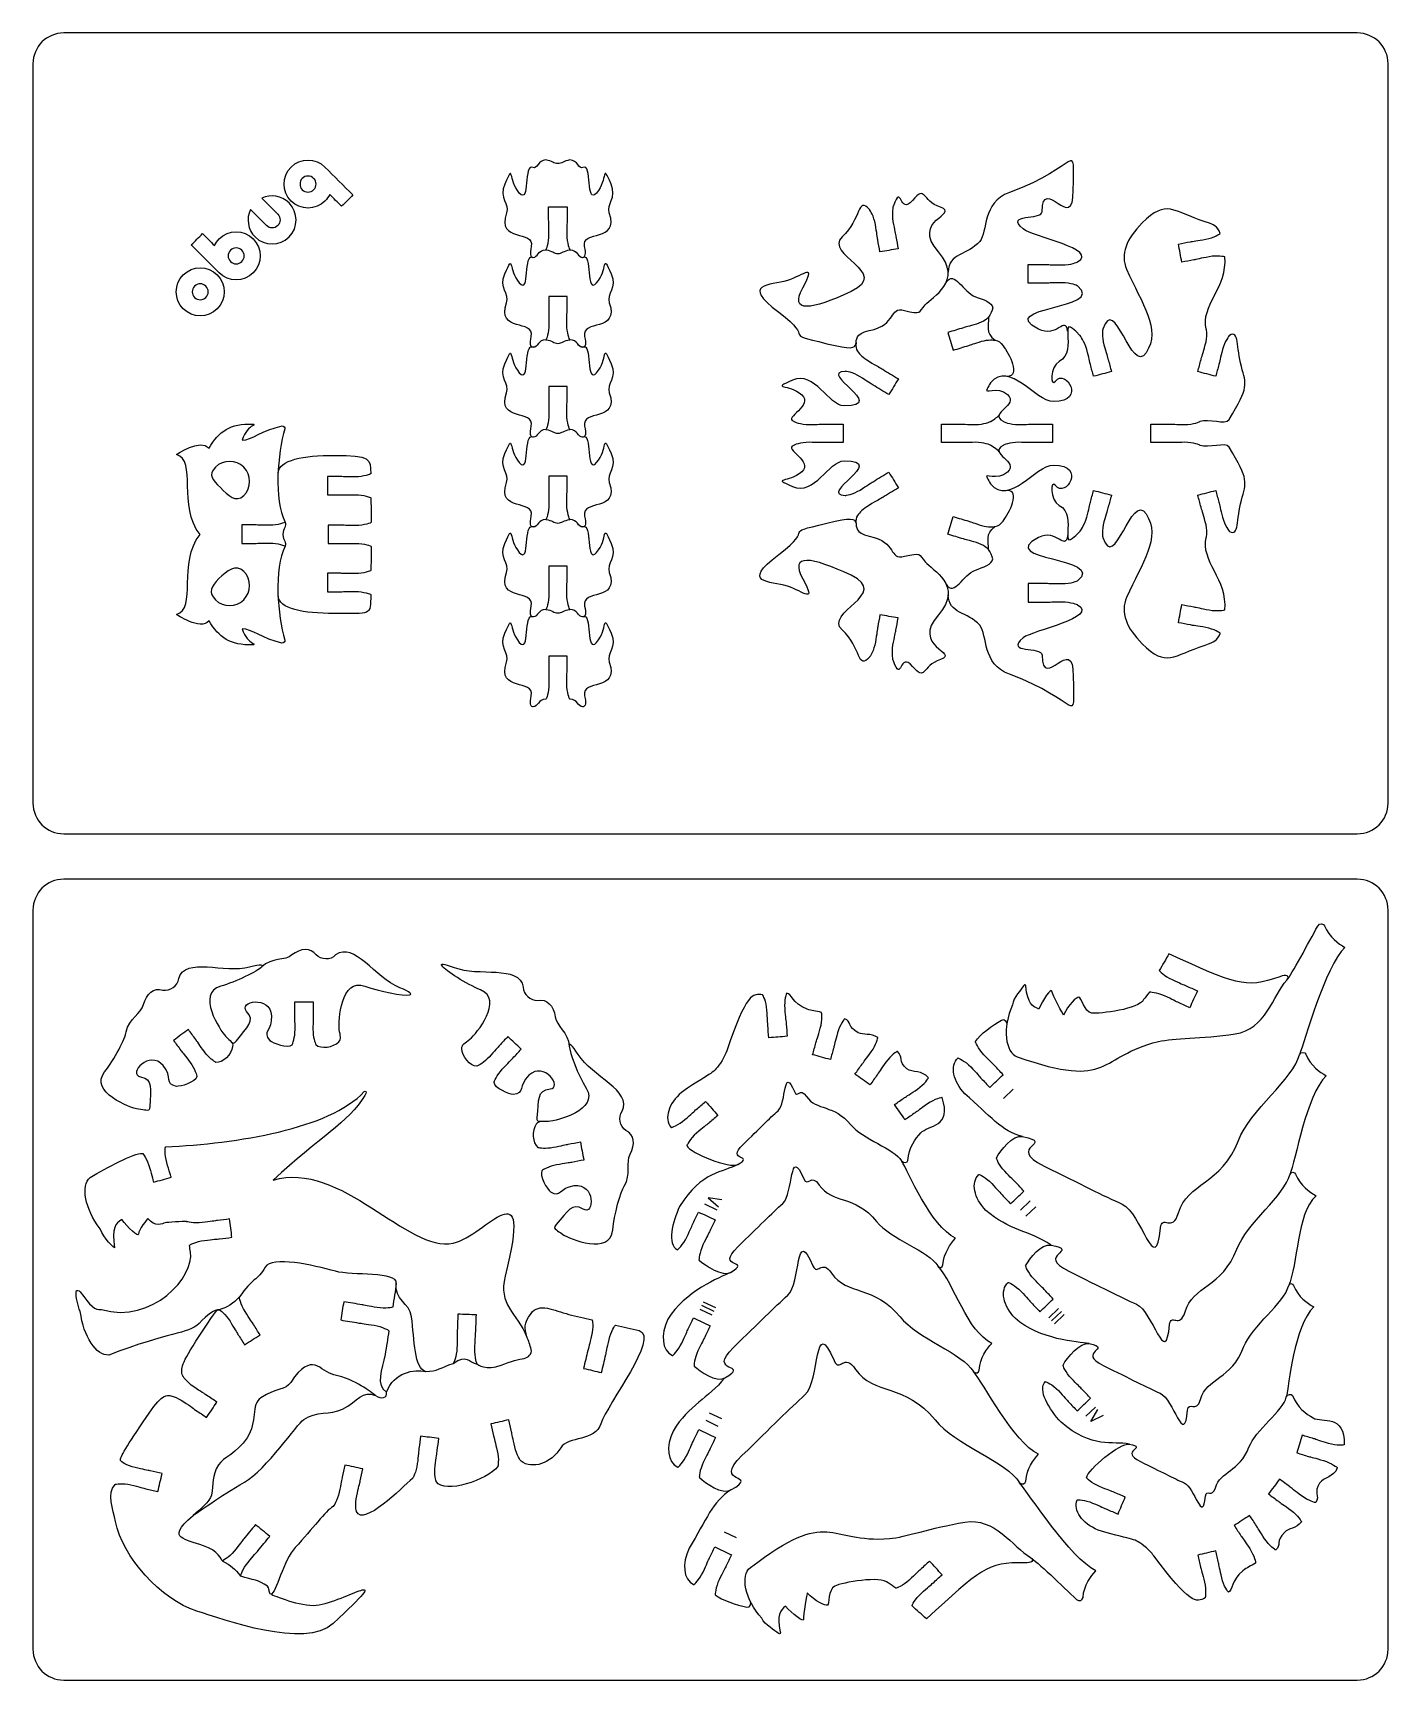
# Model space of a CAD drawing. Extents: x 235 to 455, y 111 to 378.
import ezdxf

# ---------------------------------------------------------------- set-up
doc = ezdxf.new("R2010")
doc.units = 0
doc.header["$MEASUREMENT"] = 0
doc.layers.add('DEFAULT', color=7, linetype='CONTINUOUS')

msp = doc.modelspace()

# ---------------------------------------------------------------- linework, layer by layer
at = {"layer": 'DEFAULT', "color": 7}
for points in [[(394.2, 207.01), (392.61, 205.51)], [(346.13, 187.36), (344.16, 188.31)], [(346.93, 189.04), (344.67, 189.38), (346.38, 187.88)], [(396.96, 188.86), (395.37, 187.36)], [(397.87, 187.9), (396.28, 186.4)], [(345.35, 170.32), (343.38, 171.26)], [(345.64, 170.92), (343.67, 171.86)], [(345.92, 171.51), (343.95, 172.45)], [(401.58, 171.38), (399.99, 169.88)], [(402.04, 170.9), (400.45, 169.4)], [(402.49, 170.42), (400.9, 168.92)], [(407.57, 155.4), (405.98, 153.9)], [(346.33, 152.26), (344.36, 153.2)], [(346.9, 153.46), (344.93, 154.4)], [(408.84, 154.05), (406.8, 153.03), (407.96, 154.98)], [(349.29, 134.15), (347.32, 135.08)]]:
    msp.add_lwpolyline(points, dxfattribs=at)
at = {"layer": 'DEFAULT', "color": 1}
for points, knots in [([(235.07, 373.45), (235.07, 376.22), (237.3, 378.45), (240.07, 378.45), (310.07, 378.45), (380.07, 378.45), (450.07, 378.45), (452.83, 378.45), (455.07, 376.22), (455.07, 373.45), (455.07, 333.45), (455.07, 293.45), (455.07, 253.45), (455.07, 250.69), (452.83, 248.45), (450.07, 248.45), (380.07, 248.45), (310.07, 248.45), (240.07, 248.45), (237.3, 248.45), (235.07, 250.69), (235.07, 253.45), (235.07, 293.45), (235.07, 333.45), (235.07, 373.45)], [0, 0, 0, 0, 1, 1, 1, 596.275, 596.275, 596.275, 597.275, 597.275, 597.275, 937.432, 937.432, 937.432, 938.432, 938.432, 938.432, 1533.707, 1533.707, 1533.707, 1534.707, 1534.707, 1534.707, 1874.864, 1874.864, 1874.864, 1874.864]), ([(403.05, 330.05), (402.65, 332.65), (401.28, 328.84), (398.31, 330.38), (391.13, 334.11), (409.41, 333.53), (404.65, 337.39), (404.65, 337.45), (403.53, 337.9), (402.15, 337.9), (400.77, 337.9), (399.99, 337.85), (399.65, 337.85), (398.65, 337.85), (397.65, 337.85), (396.65, 337.85), (396.65, 338.85), (396.65, 339.85), (396.65, 340.85), (397.65, 340.85), (398.65, 340.85), (399.65, 340.85), (399.99, 340.85), (400.76, 340.8), (402.15, 340.8), (403.53, 340.8), (404.65, 341.24), (404.65, 341.3), (408.28, 343.35), (397.29, 345.4), (395.83, 346.64), (392.73, 349.28), (398.85, 347.96), (398.89, 349.44), (399.03, 355.62), (403.97, 345.67), (403.97, 352.91), (403.97, 361.46), (405.21, 356.79), (393.61, 352.55), (389.07, 350.9), (390.14, 346.23), (388.77, 344.6), (386.87, 342.36), (383.65, 342.79), (383.65, 339.64)], [0, 0, 0, 0, 1, 1, 1, 2, 2, 2, 3, 3, 3, 4, 4, 4, 12.504, 12.504, 12.504, 21.007, 21.007, 21.007, 29.509, 29.509, 29.509, 30.509, 30.509, 30.509, 31.509, 31.509, 31.509, 32.509, 32.509, 32.509, 33.509, 33.509, 33.509, 34.509, 34.509, 34.509, 35.509, 35.509, 35.509, 36.509, 36.509, 36.509, 37.509, 37.509, 37.509, 37.509]), ([(318.34, 343.24), (317.08, 343.24), (317.02, 341.98), (316.27, 342.02), (316.25, 342.02), (316.22, 342.03), (316.2, 342.03), (315.83, 342.09), (315.69, 342.55), (315.96, 343.78), (316.57, 346.61), (310.26, 344.35), (311.94, 349.23), (312.48, 350.76), (310.64, 351.6), (311.66, 353.93), (313.24, 357.55), (312.13, 354.62), (314.03, 352.46), (315.79, 350.46), (314.67, 357.46), (316.25, 356.61), (316.91, 356.25), (317.07, 357.83), (318.34, 357.83), (319.36, 357.7), (319.63, 357.24), (320.29, 357.24), (320.95, 357.24), (321.23, 357.7), (322.24, 357.83), (323.51, 357.83), (323.67, 356.25), (324.33, 356.61), (325.91, 357.46), (324.79, 350.46), (326.55, 352.46), (328.45, 354.62), (327.34, 357.55), (328.92, 353.93), (329.94, 351.6), (328.11, 350.76), (328.64, 349.23), (330.32, 344.35), (324.02, 346.61), (324.62, 343.78), (324.89, 342.55), (324.75, 342.09), (324.38, 342.03), (324.36, 342.03), (324.33, 342.02), (324.31, 342.02), (323.56, 341.98), (323.5, 343.24), (322.24, 343.24), (322.19, 343.24), (321.74, 344.36), (321.74, 345.74), (321.74, 347.13), (321.79, 347.9), (321.79, 348.25), (321.79, 348.91), (321.79, 349.58), (321.79, 350.24), (320.79, 350.24), (319.79, 350.24), (318.79, 350.24), (318.79, 349.58), (318.79, 348.91), (318.79, 348.25), (318.79, 347.9), (318.84, 347.13), (318.84, 345.74), (318.84, 344.36), (318.4, 343.24), (318.34, 343.24)], [1, 1, 1, 1, 2, 2, 2, 3, 3, 3, 4, 4, 4, 5, 5, 5, 6, 6, 6, 7, 7, 7, 8, 8, 8, 9, 9, 9, 10, 10, 10, 11, 11, 11, 12, 12, 12, 13, 13, 13, 14, 14, 14, 15, 15, 15, 16, 16, 16, 17, 17, 17, 18, 18, 18, 19.009, 19.009, 19.009, 20.009, 20.009, 20.009, 21.009, 21.009, 21.009, 26.67, 26.67, 26.67, 35.17, 35.17, 35.17, 40.831, 40.831, 40.831, 41.831, 41.831, 41.831, 42.831, 42.831, 42.831, 42.831]), ([(379.93, 334.32), (378.88, 333.03), (379.27, 332.76), (376.58, 333.41), (373.89, 334.06), (375.48, 331.12), (370.84, 330.13), (366.21, 329.15), (371.93, 326.02), (363.97, 328.01), (356.01, 330), (362.52, 328.38), (356.16, 333.13), (349.8, 337.89), (354.77, 337.39), (357.54, 338.27), (360.3, 339.15), (362.28, 341.24), (360.05, 337.07), (357.83, 332.9), (361.42, 333.45), (367.92, 336.5), (374.42, 339.55), (363.33, 342.52), (366.45, 345.37), (369.56, 348.22), (368.92, 352.09), (370.91, 349.72), (370.96, 349.73), (371.59, 348.71), (371.84, 347.34), (372.07, 345.98), (372.16, 345.21), (372.22, 344.87), (372.33, 344.22), (372.45, 343.56), (372.56, 342.9), (373.55, 343.08), (374.53, 343.25), (375.52, 343.42), (375.4, 344.08), (375.29, 344.73), (375.17, 345.39), (375.11, 345.73), (374.93, 346.48), (374.69, 347.85), (374.45, 349.21), (374.7, 350.39), (374.75, 350.39), (376.12, 354.22), (375.69, 348.7), (377.88, 351.28), (380.07, 353.86), (379.24, 351.27), (382.41, 350.15), (385.57, 349.03), (377.54, 348.08), (382.06, 342.91), (386.23, 338.14), (380.98, 335.6), (379.93, 334.32)], [1, 1, 1, 1, 2, 2, 2, 3, 3, 3, 4, 4, 4, 5, 5, 5, 6, 6, 6, 7, 7, 7, 8, 8, 8, 9, 9, 9, 10, 10, 10, 11, 11, 11, 12, 12, 12, 17.657525, 17.657525, 17.657525, 26.159004, 26.159004, 26.159004, 31.829627, 31.829627, 31.829627, 32.829627, 32.829627, 32.829627, 33.829627, 33.829627, 33.829627, 34.829627, 34.829627, 34.829627, 35.829627, 35.829627, 35.829627, 36.829627, 36.829627, 36.829627, 37.829627, 37.829627, 37.829627, 37.829627]), ([(429.26, 311.23), (432.5, 305.81), (432.07, 305.59), (431.25, 302.59), (430.41, 299.51), (430.92, 296.59), (429.33, 297.55), (429.27, 297.55), (428.55, 298.51), (428.2, 299.83), (427.84, 301.17), (427.69, 301.93), (427.6, 302.26), (427.43, 302.9), (427.26, 303.55), (427.08, 304.19), (426.12, 303.93), (425.15, 303.68), (424.19, 303.42), (424.36, 302.77), (424.53, 302.13), (424.7, 301.48), (424.79, 301.16), (425.04, 300.42), (425.4, 299.08), (425.76, 297.75), (425.62, 296.55), (425.56, 296.54), (424.55, 292.85), (429.09, 289.58), (428.55, 284.82), (428.54, 284.77), (427.36, 284.54), (426, 284.79), (424.64, 285.04), (423.88, 285.23), (423.55, 285.29), (422.89, 285.42), (422.24, 285.54), (421.58, 285.66), (421.4, 284.68), (421.22, 283.7), (421.03, 282.71), (421.69, 282.59), (422.34, 282.47), (423, 282.35), (423.33, 282.28), (424.11, 282.19), (425.47, 281.94), (426.82, 281.68), (427.83, 281.04), (427.83, 280.98), (427.25, 279.79), (426.93, 279.61), (425.36, 279.1), (420.11, 277.37), (419.07, 275.38), (415.17, 279.29), (412.59, 281.87), (411.55, 284.4), (412.61, 286.81), (415.11, 292.5), (418.32, 296.47), (415.79, 300.37), (413.38, 304.07), (410.67, 290.69), (408.78, 296.54), (408.72, 296.55), (408.58, 297.75), (408.94, 299.08), (409.3, 300.42), (409.55, 301.16), (409.63, 301.48), (409.81, 302.13), (409.98, 302.77), (410.15, 303.42), (409.19, 303.68), (408.22, 303.93), (407.26, 304.19), (407.08, 303.55), (406.91, 302.9), (406.74, 302.26), (406.65, 301.93), (406.5, 301.17), (406.14, 299.83), (405.79, 298.51), (405.07, 297.55), (405.01, 297.55), (401.02, 293.29), (404.95, 300.14), (401.67, 301.76), (400.09, 302.65), (400.25, 306.13), (401.09, 304.97), (402.62, 302.85), (406.26, 308.29), (400.77, 308.29), (397.71, 308.29), (393.68, 301.56), (390.51, 305.26), (390.33, 305.59), (390.15, 305.92), (389.97, 306.25), (389.43, 307.15), (391.56, 305.64), (393.27, 307.15), (395.27, 308.91), (390.1, 310.12), (392.57, 311.5), (392.57, 311.56), (393.69, 312), (395.07, 312), (396.45, 312), (397.23, 311.96), (397.57, 311.96), (398.57, 311.96), (399.57, 311.96), (400.57, 311.96), (400.57, 312.95), (400.57, 313.95), (400.57, 314.95), (399.57, 314.95), (398.57, 314.95), (397.57, 314.95), (397.23, 314.95), (396.45, 314.9), (395.07, 314.9), (393.69, 314.9), (392.57, 315.35), (392.57, 315.41), (390.1, 316.79), (395.27, 318), (393.27, 319.76), (391.56, 321.27), (389.43, 319.76), (389.97, 320.66), (390.15, 320.99), (390.33, 321.32), (390.51, 321.65), (393.68, 325.35), (397.71, 318.62), (400.77, 318.62), (406.26, 318.62), (402.62, 324.05), (401.09, 321.94), (400.25, 320.78), (400.09, 324.26), (401.67, 325.14), (404.95, 326.77), (401.02, 333.62), (405.01, 329.36), (405.07, 329.36), (405.79, 328.4), (406.14, 327.07), (406.5, 325.74), (406.65, 324.98), (406.74, 324.65), (406.91, 324), (407.08, 323.36), (407.26, 322.72), (408.22, 322.97), (409.19, 323.23), (410.15, 323.49), (409.98, 324.14), (409.81, 324.78), (409.63, 325.42), (409.55, 325.75), (409.3, 326.49), (408.94, 327.83), (408.58, 329.16), (408.72, 330.36), (408.78, 330.37), (410.67, 336.22), (413.38, 322.84), (415.79, 326.54), (418.32, 330.43), (415.11, 334.41), (412.61, 340.1), (411.55, 342.51), (412.59, 345.04), (415.17, 347.62), (419.07, 351.53), (420.11, 349.53), (425.36, 347.81), (426.93, 347.29), (427.25, 347.11), (427.83, 345.92), (427.83, 345.87), (426.82, 345.23), (425.47, 344.97), (424.11, 344.72), (423.33, 344.63), (423, 344.56), (422.34, 344.44), (421.69, 344.32), (421.03, 344.19), (421.22, 343.21), (421.4, 342.23), (421.58, 341.25), (422.24, 341.37), (422.89, 341.49), (423.55, 341.61), (423.88, 341.68), (424.64, 341.87), (426, 342.12), (427.36, 342.37), (428.54, 342.14), (428.55, 342.09), (429.09, 337.32), (424.55, 334.06), (425.56, 330.37), (425.62, 330.36), (425.76, 329.16), (425.4, 327.83), (425.04, 326.49), (424.79, 325.75), (424.7, 325.42), (424.53, 324.78), (424.36, 324.14), (424.19, 323.49), (425.15, 323.23), (426.12, 322.97), (427.08, 322.72), (427.26, 323.36), (427.43, 324), (427.6, 324.65), (427.69, 324.98), (427.84, 325.74), (428.2, 327.07), (428.55, 328.4), (429.27, 329.36), (429.33, 329.36), (430.92, 330.32), (430.41, 327.4), (431.25, 324.31), (432.07, 321.31), (432.5, 321.1), (429.26, 315.68), (428.72, 314.79), (425.87, 315.96), (424.57, 315.41), (424.57, 315.36), (423.45, 314.9), (422.07, 314.9), (420.69, 314.9), (419.91, 314.95), (419.57, 314.95), (418.57, 314.95), (417.57, 314.95), (416.57, 314.95), (416.57, 313.95), (416.57, 312.95), (416.57, 311.96), (417.57, 311.96), (418.57, 311.96), (419.57, 311.96), (419.91, 311.96), (420.69, 312), (422.07, 312), (423.45, 312), (424.57, 311.56), (424.57, 311.5), (425.87, 310.96), (428.72, 312.12), (429.26, 311.23)], [1, 1, 1, 1, 2, 2, 2, 3, 3, 3, 4, 4, 4, 5, 5, 5, 10.674963, 10.674963, 10.674963, 19.17365, 19.17365, 19.17365, 24.844547, 24.844547, 24.844547, 25.844547, 25.844547, 25.844547, 26.844547, 26.844547, 26.844547, 27.844547, 27.844547, 27.844547, 28.844547, 28.844547, 28.844547, 29.844547, 29.844547, 29.844547, 35.510991, 35.510991, 35.510991, 44.014129, 44.014129, 44.014129, 49.67959, 49.67959, 49.67959, 50.67959, 50.67959, 50.67959, 51.67959, 51.67959, 51.67959, 52.67959, 52.67959, 52.67959, 53.67959, 53.67959, 53.67959, 54.67959, 54.67959, 54.67959, 55.67959, 55.67959, 55.67959, 56.67959, 56.67959, 56.67959, 57.67959, 57.67959, 57.67959, 58.67959, 58.67959, 58.67959, 64.353068, 64.353068, 64.353068, 72.851755, 72.851755, 72.851755, 78.526718, 78.526718, 78.526718, 79.526718, 79.526718, 79.526718, 80.526718, 80.526718, 80.526718, 81.526718, 81.526718, 81.526718, 82.526718, 82.526718, 82.526718, 83.526718, 83.526718, 83.526718, 84.526718, 84.526718, 84.526718, 87.719146, 87.719146, 87.719146, 88.719146, 88.719146, 88.719146, 89.719146, 89.719146, 89.719146, 90.719146, 90.719146, 90.719146, 91.719146, 91.719146, 91.719146, 100.219146, 100.219146, 100.219146, 108.719146, 108.719146, 108.719146, 117.219146, 117.219146, 117.219146, 118.219146, 118.219146, 118.219146, 119.219146, 119.219146, 119.219146, 120.219146, 120.219146, 120.219146, 121.219146, 121.219146, 121.219146, 124.410695, 124.410695, 124.410695, 125.410695, 125.410695, 125.410695, 126.410695, 126.410695, 126.410695, 127.410695, 127.410695, 127.410695, 128.410695, 128.410695, 128.410695, 129.410695, 129.410695, 129.410695, 130.410695, 130.410695, 130.410695, 136.084692, 136.084692, 136.084692, 144.58312, 144.58312, 144.58312, 150.256599, 150.256599, 150.256599, 151.256599, 151.256599, 151.256599, 152.256599, 152.256599, 152.256599, 153.256599, 153.256599, 153.256599, 154.256599, 154.256599, 154.256599, 155.256599, 155.256599, 155.256599, 156.256599, 156.256599, 156.256599, 157.256599, 157.256599, 157.256599, 158.256599, 158.256599, 158.256599, 159.256599, 159.256599, 159.256599, 164.922059, 164.922059, 164.922059, 173.425198, 173.425198, 173.425198, 179.091641, 179.091641, 179.091641, 180.091641, 180.091641, 180.091641, 181.091641, 181.091641, 181.091641, 182.091641, 182.091641, 182.091641, 183.091641, 183.091641, 183.091641, 184.091641, 184.091641, 184.091641, 189.762539, 189.762539, 189.762539, 198.260967, 198.260967, 198.260967, 203.934964, 203.934964, 203.934964, 204.934964, 204.934964, 204.934964, 205.934964, 205.934964, 205.934964, 206.934964, 206.934964, 206.934964, 207.934964, 207.934964, 207.934964, 208.934964, 208.934964, 208.934964, 209.934964, 209.934964, 209.934964, 210.934964, 210.934964, 210.934964, 219.434964, 219.434964, 219.434964, 227.934964, 227.934964, 227.934964, 236.434964, 236.434964, 236.434964, 237.434964, 237.434964, 237.434964, 238.434964, 238.434964, 238.434964, 239.434964, 239.434964, 239.434964, 239.434964]), ([(324.33, 342.02), (325.91, 342.87), (324.79, 335.87), (326.56, 337.87), (328.46, 340.03), (327.35, 342.96), (328.93, 339.34), (329.95, 337.02), (328.11, 336.18), (328.64, 334.64), (330.32, 329.77), (324.02, 332.02), (324.63, 329.2), (324.89, 327.96), (324.76, 327.51), (324.39, 327.44), (324.36, 327.44), (324.34, 327.44), (324.31, 327.43), (323.56, 327.39), (323.51, 328.65), (322.24, 328.65), (322.19, 328.65), (321.74, 329.77), (321.74, 331.16), (321.74, 332.54), (321.79, 333.31), (321.79, 333.66), (321.79, 334.32), (321.79, 334.99), (321.79, 335.65), (320.79, 335.65), (319.79, 335.65), (318.8, 335.65), (318.8, 334.99), (318.8, 334.32), (318.8, 333.66), (318.8, 333.31), (318.84, 332.54), (318.84, 331.16), (318.84, 329.77), (318.4, 328.65), (318.34, 328.65), (317.08, 328.65), (317.03, 327.39), (316.28, 327.43), (316.25, 327.44), (316.23, 327.44), (316.2, 327.44), (315.83, 327.51), (315.7, 327.96), (315.96, 329.2), (316.57, 332.02), (310.26, 329.77), (311.95, 334.64), (312.48, 336.18), (310.64, 337.02), (311.66, 339.34), (313.24, 342.96), (312.13, 340.03), (314.03, 337.87), (315.8, 335.87), (314.68, 342.87), (316.25, 342.02)], [0, 0, 0, 0, 1, 1, 1, 2, 2, 2, 3, 3, 3, 4, 4, 4, 5, 5, 5, 6, 6, 6, 7.01, 7.01, 7.01, 8.01, 8.01, 8.01, 9.01, 9.01, 9.01, 14.67, 14.67, 14.67, 23.17, 23.17, 23.17, 28.83, 28.83, 28.83, 29.83, 29.83, 29.83, 30.83, 30.83, 30.83, 31.83, 31.83, 31.83, 32.83, 32.83, 32.83, 33.83, 33.83, 33.83, 34.83, 34.83, 34.83, 35.83, 35.83, 35.83, 36.83, 36.83, 36.83, 37.83, 37.83, 37.83, 37.83]), ([(318.34, 343.24), (319.36, 343.11), (319.63, 342.65), (320.29, 342.65), (320.96, 342.65), (321.23, 343.11), (322.25, 343.24)], [0, 0, 0, 0, 1, 1, 1, 2, 2, 2, 2]), ([(383.31, 337.94), (384.67, 340.08), (386.06, 336.35), (388.08, 335.64), (389.29, 335.21), (390.81, 334.69), (390.88, 333.83), (390.81, 333.42), (390.49, 332.68), (390.18, 332.29), (390.19, 332.24), (389.39, 331.53), (388.23, 331.18), (387.07, 330.83), (386.41, 330.68), (386.12, 330.59), (385.29, 330.34), (384.45, 330.08), (383.61, 329.83), (383.9, 328.87), (384.19, 327.92), (384.48, 326.96), (385.32, 327.21), (386.16, 327.47), (386.99, 327.72), (387.28, 327.81), (387.91, 328.05), (389.08, 328.4), (390.13, 328.72), (391.1, 328.62), (391.28, 328.57), (391.86, 328.44), (392.13, 328.27), (392.56, 327.68), (393.5, 326.4), (395.57, 322.71), (393.16, 322.71)], [0, 0, 0, 0, 1, 1, 1, 2, 2, 2, 3, 3, 3, 4, 4, 4, 5, 5, 5, 12.449623, 12.449623, 12.449623, 20.949546, 20.949546, 20.949546, 28.388439, 28.388439, 28.388439, 29.388439, 29.388439, 29.388439, 30.388439, 30.388439, 30.388439, 31.388439, 31.388439, 31.388439, 32.388439, 32.388439, 32.388439, 32.388439]), ([(324.33, 327.44), (325.91, 328.29), (324.79, 321.29), (326.56, 323.29), (328.46, 325.44), (327.35, 328.37), (328.93, 324.76), (329.95, 322.43), (328.11, 321.59), (328.64, 320.05), (330.32, 315.18), (324.02, 317.43), (324.63, 314.61), (324.89, 313.38), (324.76, 312.92), (324.39, 312.85), (324.36, 312.85), (324.34, 312.85), (324.31, 312.84), (323.56, 312.8), (323.51, 314.06), (322.24, 314.07), (322.19, 314.07), (321.74, 315.18), (321.74, 316.57), (321.74, 317.95), (321.79, 318.73), (321.79, 319.07), (321.79, 319.74), (321.79, 320.4), (321.79, 321.07), (320.79, 321.07), (319.79, 321.07), (318.8, 321.07), (318.8, 320.4), (318.8, 319.74), (318.8, 319.07), (318.8, 318.73), (318.84, 317.95), (318.84, 316.57), (318.84, 315.18), (318.4, 314.07), (318.34, 314.07), (317.08, 314.06), (317.03, 312.8), (316.28, 312.84), (316.25, 312.85), (316.23, 312.85), (316.2, 312.85), (315.83, 312.92), (315.7, 313.38), (315.96, 314.61), (316.57, 317.43), (310.26, 315.18), (311.95, 320.05), (312.48, 321.59), (310.64, 322.43), (311.66, 324.76), (313.24, 328.37), (312.13, 325.44), (314.03, 323.29), (315.8, 321.29), (314.68, 328.29), (316.25, 327.44)], [0, 0, 0, 0, 1, 1, 1, 2, 2, 2, 3, 3, 3, 4, 4, 4, 5, 5, 5, 6, 6, 6, 7.01, 7.01, 7.01, 8.01, 8.01, 8.01, 9.01, 9.01, 9.01, 14.67, 14.67, 14.67, 23.17, 23.17, 23.17, 28.83, 28.83, 28.83, 29.83, 29.83, 29.83, 30.83, 30.83, 30.83, 31.83, 31.83, 31.83, 32.83, 32.83, 32.83, 33.83, 33.83, 33.83, 34.83, 34.83, 34.83, 35.83, 35.83, 35.83, 36.83, 36.83, 36.83, 37.83, 37.83, 37.83, 37.83]), ([(318.34, 328.65), (319.36, 328.53), (319.63, 328.06), (320.29, 328.06), (320.96, 328.06), (321.23, 328.53), (322.25, 328.65)], [0, 0, 0, 0, 1, 1, 1, 2, 2, 2, 2]), ([(368.69, 328.23), (368.6, 327.44), (368.7, 327.19), (368.94, 326.81), (369.34, 326.18), (369.68, 325.84), (370.86, 325.12), (372.03, 324.4), (372.72, 324.04), (373.02, 323.86), (373.87, 323.34), (374.72, 322.82), (375.57, 322.29), (375.05, 321.44), (374.53, 320.59), (374.01, 319.74), (373.16, 320.26), (372.31, 320.78), (371.45, 321.3), (371.16, 321.48), (370.52, 321.93), (369.34, 322.65), (368.17, 323.37), (366.98, 323.57), (366.95, 323.52), (362.33, 323.3), (374.01, 317.92), (366.77, 317.92), (364.21, 317.92), (362.02, 323.65), (358.39, 322.09), (354.77, 320.52), (357.71, 321.62), (359.87, 319.72), (361.87, 317.95), (356.89, 316.01), (358.57, 315.41), (358.57, 315.35), (359.69, 314.9), (361.08, 314.9), (362.46, 314.9), (363.23, 314.95), (363.58, 314.95), (364.58, 314.95), (365.58, 314.95), (366.58, 314.95), (366.58, 313.95), (366.58, 312.95), (366.58, 311.95), (365.58, 311.95), (364.58, 311.95), (363.58, 311.95), (363.23, 311.95), (362.46, 312), (361.08, 312), (359.69, 312), (358.57, 311.55), (358.57, 311.5), (356.89, 310.89), (361.87, 308.96), (359.87, 307.19), (357.71, 305.29), (354.77, 306.38), (358.39, 304.82), (362.02, 303.26), (364.21, 308.99), (366.77, 308.99), (374.01, 308.99), (362.33, 303.61), (366.95, 303.39), (366.98, 303.34), (368.17, 303.54), (369.34, 304.26), (370.52, 304.98), (371.16, 305.43), (371.45, 305.61), (372.31, 306.13), (373.16, 306.65), (374.01, 307.17), (374.53, 306.32), (375.05, 305.47), (375.57, 304.61), (374.72, 304.09), (373.87, 303.57), (373.02, 303.05), (372.72, 302.87), (372.03, 302.51), (370.86, 301.79), (369.68, 301.06), (369.34, 300.73), (368.94, 300.1), (368.7, 299.71), (368.6, 299.47), (368.69, 298.68)], [0, 0, 0, 0, 1, 1, 1, 2, 2, 2, 3, 3, 3, 11.496317, 11.496317, 11.496317, 19.992634, 19.992634, 19.992634, 28.488951, 28.488951, 28.488951, 29.488951, 29.488951, 29.488951, 30.488951, 30.488951, 30.488951, 31.488951, 31.488951, 31.488951, 32.488951, 32.488951, 32.488951, 33.488951, 33.488951, 33.488951, 34.488951, 34.488951, 34.488951, 35.488951, 35.488951, 35.488951, 36.488951, 36.488951, 36.488951, 44.988951, 44.988951, 44.988951, 53.488951, 53.488951, 53.488951, 61.988951, 61.988951, 61.988951, 62.988951, 62.988951, 62.988951, 63.988951, 63.988951, 63.988951, 64.988951, 64.988951, 64.988951, 65.988951, 65.988951, 65.988951, 66.988951, 66.988951, 66.988951, 67.988951, 67.988951, 67.988951, 68.988951, 68.988951, 68.988951, 69.988951, 69.988951, 69.988951, 78.48631, 78.48631, 78.48631, 86.982627, 86.982627, 86.982627, 95.479987, 95.479987, 95.479987, 96.479987, 96.479987, 96.479987, 97.479987, 97.479987, 97.479987, 98.479987, 98.479987, 98.479987, 98.479987]), ([(391.93, 310.46), (391.83, 310.72), (391.09, 311.16), (390.57, 311.5), (390.57, 311.56), (389.45, 312), (388.07, 312), (386.69, 312), (385.92, 311.95), (385.57, 311.95), (384.57, 311.95), (383.57, 311.95), (382.57, 311.95), (382.57, 312.95), (382.57, 313.95), (382.57, 314.95), (383.57, 314.95), (384.57, 314.95), (385.57, 314.95), (385.92, 314.95), (386.69, 314.9), (388.07, 314.9), (389.45, 314.9), (390.57, 315.36), (390.57, 315.4), (391.09, 315.75), (391.83, 316.19), (391.93, 316.45)], [0, 0, 0, 0, 1, 1, 1, 2, 2, 2, 3, 3, 3, 11.5, 11.5, 11.5, 20, 20, 20, 28.5, 28.5, 28.5, 29.5, 29.5, 29.5, 30.5, 30.5, 30.5, 31.5, 31.5, 31.5, 31.5]), ([(263.66, 311.06), (262.2, 312.7), (258.36, 310.02), (258.36, 310.02), (261.75, 309.11), (258.53, 301.61), (262.19, 297.04), (258.54, 292.47), (261.75, 284.97), (258.36, 284.07), (258.36, 284.07), (262.2, 281.38), (263.66, 283.02), (265.28, 280.31), (267.09, 279.02), (270.72, 279.12), (270.93, 279.13), (271.1, 279.2), (270.72, 279.41), (270.19, 279.72), (269.45, 280.36), (269.04, 281.72), (270.57, 281.76), (272.32, 280.1), (275.5, 279.42), (275.72, 279.38), (276.04, 279.69), (275.97, 279.9), (274.78, 283.86), (274.16, 291.42), (275.99, 295.14), (275.99, 295.2), (274.87, 295.64), (273.49, 295.64), (272.1, 295.64), (271.33, 295.59), (270.98, 295.59), (270.32, 295.59), (269.65, 295.59), (268.99, 295.59), (268.99, 296.59), (268.99, 297.59), (268.99, 298.59), (269.65, 298.59), (270.32, 298.59), (270.98, 298.59), (271.33, 298.59), (272.11, 298.54), (273.49, 298.54), (274.87, 298.54), (275.99, 298.99), (275.99, 299.04), (274.16, 302.76), (274.78, 310.22), (275.97, 314.19), (276.04, 314.4), (275.72, 314.71), (275.51, 314.66), (272.32, 313.99), (270.57, 312.32), (269.04, 312.37), (269.45, 313.73), (270.19, 314.37), (270.72, 314.68), (271.1, 314.88), (270.93, 314.95), (270.72, 314.96), (267.09, 315.07), (265.28, 313.78), (263.66, 311.06)], [1, 1, 1, 1, 2, 2, 2, 3, 3, 3, 4, 4, 4, 5, 5, 5, 6, 6, 6, 7, 7, 7, 8, 8, 8, 9, 9, 9, 10, 10, 10, 11, 11, 11, 12, 12, 12, 13, 13, 13, 18.66, 18.66, 18.66, 27.16, 27.16, 27.16, 32.82, 32.82, 32.82, 33.82, 33.82, 33.82, 34.82, 34.82, 34.82, 35.82, 35.82, 35.82, 36.82, 36.82, 36.82, 37.82, 37.82, 37.82, 38.82, 38.82, 38.82, 39.82, 39.82, 39.82, 40.82, 40.82, 40.82, 40.82]), ([(324.33, 312.85), (325.91, 313.7), (324.79, 306.7), (326.56, 308.7), (328.46, 310.86), (327.35, 313.79), (328.93, 310.17), (329.95, 307.84), (328.11, 307), (328.64, 305.46), (330.32, 300.59), (324.02, 302.85), (324.63, 300.02), (324.89, 298.79), (324.76, 298.33), (324.39, 298.26), (324.36, 298.26), (324.34, 298.26), (324.31, 298.26), (323.56, 298.22), (323.51, 299.47), (322.24, 299.48), (322.19, 299.48), (321.74, 300.6), (321.74, 301.98), (321.74, 303.37), (321.79, 304.14), (321.79, 304.48), (321.79, 305.15), (321.79, 305.81), (321.79, 306.48), (320.79, 306.48), (319.79, 306.48), (318.8, 306.48), (318.8, 305.81), (318.8, 305.15), (318.8, 304.48), (318.8, 304.14), (318.84, 303.37), (318.84, 301.98), (318.84, 300.6), (318.4, 299.48), (318.34, 299.48), (317.08, 299.47), (317.03, 298.22), (316.28, 298.26), (316.25, 298.26), (316.23, 298.26), (316.2, 298.26), (315.83, 298.33), (315.7, 298.79), (315.96, 300.02), (316.57, 302.85), (310.26, 300.59), (311.95, 305.46), (312.48, 307), (310.64, 307.84), (311.66, 310.17), (313.24, 313.79), (312.13, 310.86), (314.03, 308.7), (315.8, 306.7), (314.68, 313.7), (316.25, 312.85)], [0, 0, 0, 0, 1, 1, 1, 2, 2, 2, 3, 3, 3, 4, 4, 4, 5, 5, 5, 6, 6, 6, 7.01, 7.01, 7.01, 8.01, 8.01, 8.01, 9.01, 9.01, 9.01, 14.67, 14.67, 14.67, 23.17, 23.17, 23.17, 28.83, 28.83, 28.83, 29.83, 29.83, 29.83, 30.83, 30.83, 30.83, 31.83, 31.83, 31.83, 32.83, 32.83, 32.83, 33.83, 33.83, 33.83, 34.83, 34.83, 34.83, 35.83, 35.83, 35.83, 36.83, 36.83, 36.83, 37.83, 37.83, 37.83, 37.83]), ([(318.34, 314.07), (319.36, 313.94), (319.63, 313.48), (320.29, 313.48), (320.96, 313.48), (321.23, 313.94), (322.25, 314.07)], [0, 0, 0, 0, 1, 1, 1, 2, 2, 2, 2]), ([(269.3, 307.96), (270.56, 306.69), (270.56, 304.64), (269.3, 303.37), (268.02, 302.1), (266.76, 303.38), (265.5, 304.65), (264.23, 305.92), (263.43, 306.69), (264.7, 307.96), (265.97, 309.23), (268.02, 309.23), (269.3, 307.96)], [1, 1, 1, 1, 2, 2, 2, 3, 3, 3, 4, 4, 4, 5, 5, 5, 5]), ([(274.86, 306.97), (275.03, 309.2), (278.95, 309.87), (283.99, 309.87), (289.89, 309.87), (289.9, 309.33), (289.9, 306.9), (289.9, 306.84), (288.78, 306.39), (287.39, 306.39), (286.01, 306.39), (285.24, 306.44), (284.89, 306.44), (284.23, 306.44), (283.56, 306.44), (282.89, 306.44), (282.89, 305.44), (282.89, 304.44), (282.89, 303.45), (283.56, 303.45), (284.23, 303.45), (284.89, 303.45), (285.24, 303.45), (286.01, 303.49), (287.39, 303.49), (288.78, 303.49), (289.9, 303.05), (289.9, 302.99), (289.97, 302.09), (289.98, 300.13), (289.99, 299), (289.99, 298.95), (288.87, 298.5), (287.49, 298.5), (286.11, 298.5), (285.33, 298.55), (284.99, 298.55), (284.32, 298.55), (283.65, 298.55), (282.99, 298.55), (282.99, 297.55), (282.99, 296.55), (282.99, 295.55), (283.65, 295.55), (284.32, 295.55), (284.99, 295.55), (285.33, 295.55), (286.11, 295.6), (287.49, 295.6), (288.87, 295.6), (289.99, 295.15), (289.99, 295.1), (289.98, 294.01), (289.96, 292.08), (289.9, 291.2), (289.9, 291.14), (288.78, 290.69), (287.4, 290.69), (286.01, 290.69), (285.24, 290.74), (284.9, 290.74), (284.23, 290.74), (283.56, 290.74), (282.9, 290.74), (282.9, 289.74), (282.9, 288.74), (282.9, 287.75), (283.56, 287.75), (284.23, 287.75), (284.9, 287.75), (285.24, 287.75), (286.01, 287.79), (287.4, 287.79), (288.78, 287.79), (289.9, 287.35), (289.9, 287.29), (289.9, 283.77), (289.99, 284.23), (283.99, 284.23), (278.95, 284.23), (275.03, 284.9), (274.86, 287.13)], [0, 0, 0, 0, 1, 1, 1, 2, 2, 2, 3, 3, 3, 4, 4, 4, 9.666, 9.666, 9.666, 18.166, 18.166, 18.166, 23.832, 23.832, 23.832, 24.832, 24.832, 24.832, 25.832, 25.832, 25.832, 26.832, 26.832, 26.832, 27.832, 27.832, 27.832, 28.832, 28.832, 28.832, 34.498, 34.498, 34.498, 42.998, 42.998, 42.998, 48.664, 48.664, 48.664, 49.664, 49.664, 49.664, 50.664, 50.664, 50.664, 51.664, 51.664, 51.664, 52.664, 52.664, 52.664, 53.664, 53.664, 53.664, 59.33, 59.33, 59.33, 67.83, 67.83, 67.83, 73.496, 73.496, 73.496, 74.496, 74.496, 74.496, 75.496, 75.496, 75.496, 76.496, 76.496, 76.496, 77.496, 77.496, 77.496, 77.496]), ([(383.31, 288.97), (384.67, 286.83), (386.06, 290.56), (388.08, 291.27), (389.29, 291.7), (390.81, 292.21), (390.88, 293.08), (390.81, 293.49), (390.49, 294.23), (390.18, 294.61), (390.19, 294.66), (389.39, 295.38), (388.23, 295.73), (387.07, 296.08), (386.41, 296.23), (386.12, 296.32), (385.29, 296.57), (384.45, 296.82), (383.61, 297.08), (383.9, 298.04), (384.19, 298.99), (384.48, 299.95), (385.32, 299.69), (386.16, 299.44), (386.99, 299.19), (387.28, 299.1), (387.91, 298.85), (389.08, 298.51), (390.13, 298.18), (391.1, 298.29), (391.28, 298.34), (391.86, 298.47), (392.13, 298.63), (392.56, 299.22), (393.5, 300.51), (395.57, 304.2), (393.16, 304.2)], [0, 0, 0, 0, 1, 1, 1, 2, 2, 2, 3, 3, 3, 4, 4, 4, 5, 5, 5, 12.450204, 12.450204, 12.450204, 20.948214, 20.948214, 20.948214, 28.387106, 28.387106, 28.387106, 29.387106, 29.387106, 29.387106, 30.387106, 30.387106, 30.387106, 31.387106, 31.387106, 31.387106, 32.387106, 32.387106, 32.387106, 32.387106]), ([(318.34, 299.48), (319.36, 299.35), (319.63, 298.89), (320.29, 298.89), (320.96, 298.89), (321.23, 299.35), (322.25, 299.48)], [0, 0, 0, 0, 1, 1, 1, 2, 2, 2, 2]), ([(379.93, 292.59), (378.88, 293.87), (379.27, 294.15), (376.58, 293.5), (373.89, 292.85), (375.48, 295.79), (370.84, 296.77), (366.21, 297.76), (371.93, 300.89), (363.97, 298.9), (356.01, 296.91), (362.52, 298.53), (356.16, 293.78), (349.8, 289.02), (354.77, 289.52), (357.54, 288.64), (360.3, 287.76), (362.28, 285.67), (360.05, 289.84), (357.83, 294.01), (361.42, 293.46), (367.92, 290.41), (374.42, 287.36), (363.33, 284.39), (366.45, 281.54), (369.56, 278.69), (368.92, 274.82), (370.91, 277.19), (370.96, 277.18), (371.59, 278.2), (371.84, 279.56), (372.07, 280.93), (372.16, 281.7), (372.22, 282.04), (372.33, 282.69), (372.45, 283.35), (372.56, 284), (373.55, 283.83), (374.53, 283.66), (375.52, 283.49), (375.4, 282.83), (375.29, 282.17), (375.17, 281.52), (375.11, 281.18), (374.93, 280.43), (374.69, 279.06), (374.45, 277.7), (374.7, 276.52), (374.75, 276.52), (376.12, 272.69), (375.69, 278.2), (377.88, 275.63), (380.07, 273.05), (379.24, 275.64), (382.41, 276.76), (385.57, 277.88), (377.54, 278.83), (382.06, 283.99), (386.23, 288.77), (380.98, 291.31), (379.93, 292.59)], [1, 1, 1, 1, 2, 2, 2, 3, 3, 3, 4, 4, 4, 5, 5, 5, 6, 6, 6, 7, 7, 7, 8, 8, 8, 9, 9, 9, 10, 10, 10, 11, 11, 11, 12, 12, 12, 17.655555, 17.655555, 17.655555, 26.157034, 26.157034, 26.157034, 31.825687, 31.825687, 31.825687, 32.825687, 32.825687, 32.825687, 33.825687, 33.825687, 33.825687, 34.825687, 34.825687, 34.825687, 35.825687, 35.825687, 35.825687, 36.825687, 36.825687, 36.825687, 37.825687, 37.825687, 37.825687, 37.825687]), ([(275.99, 299.04), (276.32, 298.37), (275.66, 298.09), (275.66, 297.04), (275.66, 295.99), (276.32, 295.81), (275.99, 295.14)], [0, 0, 0, 0, 1, 1, 1, 2, 2, 2, 2]), ([(324.33, 298.26), (325.91, 299.11), (324.79, 292.11), (326.56, 294.11), (328.46, 296.27), (327.35, 299.2), (328.93, 295.58), (329.95, 293.26), (328.11, 292.42), (328.64, 290.88), (330.32, 286.01), (324.02, 288.26), (324.63, 285.43), (324.89, 284.2), (324.76, 283.74), (324.39, 283.68), (324.36, 283.68), (324.34, 283.67), (324.31, 283.67), (323.56, 283.63), (323.51, 284.89), (322.24, 284.89), (322.19, 284.89), (321.74, 286.01), (321.74, 287.4), (321.74, 288.78), (321.79, 289.55), (321.79, 289.9), (321.79, 290.56), (321.79, 291.23), (321.79, 291.89), (320.79, 291.89), (319.79, 291.89), (318.8, 291.89), (318.8, 291.23), (318.8, 290.56), (318.8, 289.9), (318.8, 289.55), (318.84, 288.78), (318.84, 287.4), (318.84, 286.01), (318.4, 284.89), (318.34, 284.89), (317.08, 284.89), (317.03, 283.63), (316.28, 283.67), (316.25, 283.67), (316.23, 283.68), (316.2, 283.68), (315.83, 283.74), (315.7, 284.2), (315.96, 285.43), (316.57, 288.26), (310.26, 286.01), (311.95, 290.88), (312.48, 292.42), (310.64, 293.26), (311.66, 295.58), (313.24, 299.2), (312.13, 296.27), (314.03, 294.11), (315.8, 292.11), (314.68, 299.11), (316.25, 298.26)], [0, 0, 0, 0, 1, 1, 1, 2, 2, 2, 3, 3, 3, 4, 4, 4, 5, 5, 5, 6, 6, 6, 7.01, 7.01, 7.01, 8.01, 8.01, 8.01, 9.01, 9.01, 9.01, 14.67, 14.67, 14.67, 23.17, 23.17, 23.17, 28.83, 28.83, 28.83, 29.83, 29.83, 29.83, 30.83, 30.83, 30.83, 31.83, 31.83, 31.83, 32.83, 32.83, 32.83, 33.83, 33.83, 33.83, 34.83, 34.83, 34.83, 35.83, 35.83, 35.83, 36.83, 36.83, 36.83, 37.83, 37.83, 37.83, 37.83]), ([(403.05, 296.86), (402.65, 294.25), (401.28, 298.07), (398.31, 296.53), (391.13, 292.8), (409.41, 293.37), (404.65, 289.51), (404.65, 289.46), (403.53, 289.01), (402.15, 289.01), (400.77, 289.01), (399.99, 289.06), (399.65, 289.06), (398.65, 289.06), (397.65, 289.06), (396.65, 289.06), (396.65, 288.06), (396.65, 287.06), (396.65, 286.06), (397.65, 286.06), (398.65, 286.06), (399.65, 286.06), (399.99, 286.06), (400.76, 286.11), (402.15, 286.11), (403.53, 286.11), (404.65, 285.67), (404.65, 285.61), (408.28, 283.55), (397.29, 281.51), (395.83, 280.27), (392.73, 277.62), (398.85, 278.95), (398.89, 277.46), (399.03, 271.29), (403.97, 281.23), (403.97, 274), (403.97, 265.45), (405.21, 270.12), (393.61, 274.35), (389.07, 276.01), (390.14, 280.68), (388.77, 282.3), (386.87, 284.55), (383.65, 284.12), (383.65, 287.27)], [0, 0, 0, 0, 1, 1, 1, 2, 2, 2, 3, 3, 3, 4, 4, 4, 12.504, 12.504, 12.504, 21.005, 21.005, 21.005, 29.507, 29.507, 29.507, 30.507, 30.507, 30.507, 31.507, 31.507, 31.507, 32.507, 32.507, 32.507, 33.507, 33.507, 33.507, 34.507, 34.507, 34.507, 35.507, 35.507, 35.507, 36.507, 36.507, 36.507, 37.507, 37.507, 37.507, 37.507]), ([(269.3, 291.03), (270.56, 289.76), (270.56, 287.71), (269.29, 286.44), (268.02, 285.17), (265.97, 285.17), (264.7, 286.44), (263.43, 287.71), (264, 288.6), (265.27, 289.87), (266.54, 291.15), (268.02, 292.3), (269.3, 291.03)], [1, 1, 1, 1, 2, 2, 2, 3, 3, 3, 4, 4, 4, 5, 5, 5, 5]), ([(324.33, 283.67), (325.91, 284.52), (324.79, 277.52), (326.56, 279.52), (328.46, 281.68), (327.35, 284.61), (328.93, 281), (329.95, 278.67), (328.11, 277.83), (328.64, 276.29), (330.32, 271.42), (324.02, 273.67), (324.63, 270.85), (324.89, 269.62), (324.76, 269.16), (324.39, 269.09), (324.36, 269.09), (324.34, 269.09), (324.31, 269.08), (323.56, 269.04), (323.51, 270.3), (322.24, 270.3), (322.19, 270.3), (321.74, 271.42), (321.74, 272.81), (321.74, 274.19), (321.79, 274.96), (321.79, 275.31), (321.79, 275.97), (321.79, 276.64), (321.79, 277.31), (320.79, 277.31), (319.79, 277.31), (318.8, 277.31), (318.8, 276.64), (318.8, 275.97), (318.8, 275.31), (318.8, 274.96), (318.84, 274.19), (318.84, 272.81), (318.84, 271.42), (318.4, 270.3), (318.34, 270.3), (317.08, 270.3), (317.03, 269.04), (316.28, 269.08), (316.25, 269.09), (316.23, 269.09), (316.2, 269.09), (315.83, 269.16), (315.7, 269.62), (315.96, 270.85), (316.57, 273.67), (310.26, 271.42), (311.95, 276.29), (312.48, 277.83), (310.64, 278.67), (311.66, 281), (313.24, 284.61), (312.13, 281.68), (314.03, 279.52), (315.8, 277.52), (314.68, 284.52), (316.25, 283.67)], [0, 0, 0, 0, 1, 1, 1, 2, 2, 2, 3, 3, 3, 4, 4, 4, 5, 5, 5, 6, 6, 6, 7.01, 7.01, 7.01, 8.01, 8.01, 8.01, 9.01, 9.01, 9.01, 14.67, 14.67, 14.67, 23.17, 23.17, 23.17, 28.83, 28.83, 28.83, 29.83, 29.83, 29.83, 30.83, 30.83, 30.83, 31.83, 31.83, 31.83, 32.83, 32.83, 32.83, 33.83, 33.83, 33.83, 34.83, 34.83, 34.83, 35.83, 35.83, 35.83, 36.83, 36.83, 36.83, 37.83, 37.83, 37.83, 37.83]), ([(318.34, 284.89), (319.36, 284.76), (319.63, 284.3), (320.29, 284.3), (320.96, 284.3), (321.23, 284.76), (322.25, 284.89)], [0, 0, 0, 0, 1, 1, 1, 2, 2, 2, 2]), ([(455.07, 116.08), (455.07, 113.32), (452.83, 111.08), (450.07, 111.08), (380.07, 111.08), (310.07, 111.08), (240.07, 111.08), (237.3, 111.08), (235.07, 113.32), (235.07, 116.08), (235.07, 156.08), (235.07, 196.08), (235.07, 236.08), (235.07, 238.84), (237.3, 241.08), (240.07, 241.08), (310.07, 241.08), (380.07, 241.08), (450.07, 241.08), (452.83, 241.08), (455.07, 238.84), (455.07, 236.08), (455.07, 196.08), (455.07, 156.08), (455.07, 116.08)], [0, 0, 0, 0, 1, 1, 1, 596.275, 596.275, 596.275, 597.275, 597.275, 597.275, 937.434, 937.434, 937.434, 938.434, 938.434, 938.434, 1533.709, 1533.709, 1533.709, 1534.709, 1534.709, 1534.709, 1874.868, 1874.868, 1874.868, 1874.868]), ([(438.62, 224.71), (439.35, 225.44), (442.25, 230.94), (443.64, 233.47), (443.95, 234.04), (444.61, 233.85), (444.75, 233.52), (445.55, 231.61), (446.99, 230.65), (448.07, 230.02), (444.8, 226.93), (441.53, 214.61), (440.67, 212.6)], [0, 0, 0, 0, 1, 1, 1, 2, 2, 2, 3, 3, 3, 4, 4, 4, 4]), ([(284.71, 214.69), (283.86, 213.8), (281.8, 213.44), (280.98, 214.25), (280.86, 214.5), (280.53, 215.5), (280.53, 216.69), (280.53, 218.08), (280.58, 218.85), (280.58, 219.2), (280.58, 219.86), (280.58, 220.53), (280.58, 221.19), (279.58, 221.19), (278.58, 221.19), (277.58, 221.19), (277.58, 220.53), (277.58, 219.86), (277.58, 219.19), (277.58, 218.85), (277.62, 218.08), (277.62, 216.69), (277.62, 215.4), (277.24, 214.33), (277.14, 214.21), (276.48, 213.57), (273.94, 214.49), (273.54, 214.91), (272.16, 216.38), (273.94, 216.37), (273.79, 218.91), (273.59, 222.36), (268.3, 221.22), (269.76, 219.62), (271.22, 218.04), (269.85, 217.14), (268.13, 214.84), (267.74, 214.31), (267.52, 214.43), (267.26, 214.71), (267.07, 214.93), (266.77, 215.17), (266.35, 215.58), (265.43, 216.54), (261.55, 222.59), (265.55, 223.71), (267.93, 224.38), (271.55, 226.14), (272.22, 226.86), (273.82, 228.37), (275.98, 227.81), (277.12, 228.78), (278.5, 229.89), (280.17, 230.06), (281.03, 228.78), (281.85, 227.97), (283.36, 227.89), (284.21, 228.78), (287.23, 231.03), (290.61, 225.05), (294.61, 223.46), (296.39, 222.76), (296.7, 222.41), (296.2, 222.31), (295.23, 222.12), (291.28, 222.85), (288.96, 223.73), (285.09, 225.19), (284.6, 218.02), (284.79, 216.71), (284.87, 216.14), (284.98, 215.76), (285, 215.48), (285.02, 215.17), (284.96, 214.95), (284.71, 214.69)], [1, 1, 1, 1, 2, 2, 2, 3, 3, 3, 4, 4, 4, 9.659, 9.659, 9.659, 18.159, 18.159, 18.159, 23.829, 23.829, 23.829, 24.829, 24.829, 24.829, 25.829, 25.829, 25.829, 26.829, 26.829, 26.829, 27.829, 27.829, 27.829, 28.829, 28.829, 28.829, 29.829, 29.829, 29.829, 30.829, 30.829, 30.829, 31.829, 31.829, 31.829, 32.829, 32.829, 32.829, 33.829, 33.829, 33.829, 34.829, 34.829, 34.829, 35.829, 35.829, 35.829, 36.829, 36.829, 36.829, 37.829, 37.829, 37.829, 38.829, 38.829, 38.829, 39.829, 39.829, 39.829, 40.829, 40.829, 40.829, 41.829, 41.829, 41.829, 42.829, 42.829, 42.829, 42.829]), ([(267.26, 214.71), (267.46, 214.48), (267.54, 214.27), (267.49, 213.91), (267.33, 212.69), (265.89, 211.18), (264.75, 211.35), (264.5, 211.47), (263.64, 212.08), (262.93, 213.04), (262.11, 214.15), (261.69, 214.81), (261.49, 215.08), (261.09, 215.62), (260.7, 216.15), (260.3, 216.69), (259.5, 216.1), (258.69, 215.5), (257.89, 214.91), (258.29, 214.37), (258.68, 213.84), (259.08, 213.3), (259.28, 213.03), (259.77, 212.43), (260.6, 211.32), (261.36, 210.28), (261.69, 209.19), (261.68, 209.03), (261.53, 208.13), (258.94, 207.36), (258.37, 207.46), (256.38, 207.83), (257.82, 208.87), (256.2, 210.82), (253.98, 213.49), (250.4, 209.43), (252.53, 209.01), (254.65, 208.6), (254.08, 207.07), (254.06, 204.19), (254.05, 203.54), (253.8, 203.5), (253.42, 203.57), (253.14, 203.64), (252.76, 203.65), (252.18, 203.74), (250.87, 203.96), (244.16, 206.53), (246.71, 209.8), (248.24, 211.75), (250.1, 215.31), (250.21, 216.29), (250.61, 218.46), (252.68, 219.29), (253.02, 220.75), (253.47, 222.46), (254.72, 223.59), (256.16, 223.07), (257.31, 222.9), (258.57, 223.73), (258.73, 224.96), (259.82, 228.56), (266.1, 225.75), (270.25, 226.84), (272.11, 227.33), (272.56, 227.24), (272.22, 226.86)], [0, 0, 0, 0, 1, 1, 1, 2, 2, 2, 3, 3, 3, 4, 4, 4, 9.659204, 9.659204, 9.659204, 18.160508, 18.160508, 18.160508, 23.829712, 23.829712, 23.829712, 24.829712, 24.829712, 24.829712, 25.829712, 25.829712, 25.829712, 26.829712, 26.829712, 26.829712, 27.829712, 27.829712, 27.829712, 28.829712, 28.829712, 28.829712, 29.829712, 29.829712, 29.829712, 30.829712, 30.829712, 30.829712, 31.829712, 31.829712, 31.829712, 32.829712, 32.829712, 32.829712, 33.829712, 33.829712, 33.829712, 34.829712, 34.829712, 34.829712, 35.829712, 35.829712, 35.829712, 36.829712, 36.829712, 36.829712, 37.829712, 37.829712, 37.829712, 38.829712, 38.829712, 38.829712, 38.829712]), ([(304.7, 213.6), (304.72, 212.36), (305.98, 210.7), (307.14, 210.74), (307.39, 210.84), (308.32, 211.34), (309.13, 212.22), (310.07, 213.23), (310.57, 213.83), (310.8, 214.08), (311.25, 214.57), (311.7, 215.06), (312.16, 215.54), (312.89, 214.86), (313.62, 214.18), (314.35, 213.5), (313.9, 213.01), (313.45, 212.53), (312.99, 212.04), (312.76, 211.79), (312.2, 211.25), (311.26, 210.24), (310.38, 209.29), (309.93, 208.24), (309.92, 208.09), (309.96, 207.17), (312.45, 206.12), (313.03, 206.16), (315.05, 206.29), (313.73, 207.49), (315.57, 209.25), (318.08, 211.64), (321.17, 207.2), (319.01, 207.03), (316.86, 206.86), (317.25, 205.27), (316.94, 202.41), (316.87, 201.77), (317.12, 201.7), (317.5, 201.73), (317.79, 201.76), (318.17, 201.73), (318.76, 201.75), (320.08, 201.82), (327.04, 203.61), (324.88, 207.15), (323.59, 209.27), (322.13, 213.02), (322.14, 214), (321.99, 216.2), (320.03, 217.26), (319.86, 218.75), (319.6, 220.5), (318.49, 221.76), (317, 221.41), (315.84, 221.38), (314.68, 222.34), (314.67, 223.58), (313.99, 227.28), (307.43, 225.2), (303.43, 226.76), (301.64, 227.46), (301.18, 227.42), (301.48, 227), (302.06, 226.2), (305.45, 224.05), (307.74, 223.11), (311.58, 221.54), (307.05, 215.96), (306.02, 215.13), (305.57, 214.77), (305.24, 214.56), (305.03, 214.37), (304.8, 214.16), (304.7, 213.96), (304.7, 213.6)], [1, 1, 1, 1, 2, 2, 2, 3, 3, 3, 4, 4, 4, 9.660621, 9.660621, 9.660621, 18.161343, 18.161343, 18.161343, 23.829712, 23.829712, 23.829712, 24.829712, 24.829712, 24.829712, 25.829712, 25.829712, 25.829712, 26.829712, 26.829712, 26.829712, 27.829712, 27.829712, 27.829712, 28.829712, 28.829712, 28.829712, 29.829712, 29.829712, 29.829712, 30.829712, 30.829712, 30.829712, 31.829712, 31.829712, 31.829712, 32.829712, 32.829712, 32.829712, 33.829712, 33.829712, 33.829712, 34.829712, 34.829712, 34.829712, 35.829712, 35.829712, 35.829712, 36.829712, 36.829712, 36.829712, 37.829712, 37.829712, 37.829712, 38.829712, 38.829712, 38.829712, 39.829712, 39.829712, 39.829712, 40.829712, 40.829712, 40.829712, 41.829712, 41.829712, 41.829712, 42.829712, 42.829712, 42.829712, 42.829712]), ([(417.78, 214.74), (407.9, 212.35), (410.37, 206.84), (394.87, 212.25), (392.9, 212.94), (392.4, 216.94), (394.1, 220.68), (394.25, 221.88), (395.51, 223.2), (395.94, 223.85), (396.11, 224.11), (396.26, 223.89), (396.27, 223.71), (396.54, 220.83), (397.31, 220.48), (398.37, 220), (399.03, 221.44), (400.38, 223.54), (400.48, 222.92), (400.58, 222.29), (402.38, 219.02), (402.38, 219.02), (403.16, 220.72), (404.51, 221.97), (404.88, 221.94), (405.25, 221.9), (405.73, 219.55), (407, 219.36), (408.27, 219.17), (414.69, 220.02), (415.38, 221.53), (415.69, 221.93), (416, 222.32), (416.31, 222.72), (416.33, 222.77), (417.53, 222.71), (418.79, 222.14), (420.05, 221.56), (420.73, 221.2), (421.05, 221.05), (421.65, 220.78), (422.26, 220.5), (422.87, 220.23), (423.28, 221.13), (423.69, 222.04), (424.11, 222.95), (423.5, 223.23), (422.9, 223.51), (422.29, 223.78), (421.98, 223.92), (421.25, 224.2), (419.99, 224.78), (418.73, 225.35), (417.9, 226.22), (417.93, 226.27), (418.45, 227.17), (418.98, 228.07), (419.5, 228.98), (430.16, 224.12), (431.71, 223.19), (437.51, 225.26), (438.54, 225.63), (439.22, 225.41), (438.62, 224.71), (436.42, 222.14), (435.15, 216.71), (430.26, 215.97), (424.66, 215.13), (420.32, 215.32), (417.78, 214.74)], [1, 1, 1, 1, 2, 2, 2, 3, 3, 3, 4, 4, 4, 5, 5, 5, 6, 6, 6, 7, 7, 7, 8, 8, 8, 9, 9, 9, 10, 10, 10, 11, 11, 11, 15.251638, 15.251638, 15.251638, 16.251638, 16.251638, 16.251638, 17.251638, 17.251638, 17.251638, 22.918837, 22.918837, 22.918837, 31.416532, 31.416532, 31.416532, 37.080587, 37.080587, 37.080587, 38.080587, 38.080587, 38.080587, 39.080587, 39.080587, 39.080587, 47.96477, 47.96477, 47.96477, 48.96477, 48.96477, 48.96477, 49.96477, 49.96477, 49.96477, 50.96477, 50.96477, 50.96477, 51.96477, 51.96477, 51.96477, 51.96477]), ([(376.08, 195.39), (376.4, 194.9), (377.09, 195.11), (377.11, 195.43), (377.26, 197.56), (378.35, 198.94), (379.2, 199.89), (380.35, 201.2), (384.37, 200.81), (382.66, 205.63), (382.63, 205.67), (381.46, 205.41), (380.32, 204.62), (379.18, 203.84), (378.57, 203.36), (378.29, 203.17), (377.74, 202.79), (377.19, 202.41), (376.64, 202.03), (376.07, 202.85), (375.5, 203.68), (374.94, 204.5), (375.49, 204.88), (376.03, 205.26), (376.58, 205.64), (376.87, 205.83), (377.54, 206.23), (378.67, 207.01), (379.81, 207.8), (380.48, 208.8), (380.45, 208.85), (379.44, 210.12), (377.89, 209.6), (376.95, 210.32), (375.46, 211.48), (376.45, 212.28), (375.4, 213.12), (375.34, 213.15), (374.34, 212.5), (373.53, 211.38), (372.73, 210.26), (372.32, 209.59), (372.12, 209.32), (371.73, 208.77), (371.35, 208.23), (370.96, 207.69), (370.15, 208.27), (369.33, 208.85), (368.52, 209.43), (368.91, 209.97), (369.29, 210.52), (369.68, 211.06), (369.88, 211.34), (370.37, 211.94), (371.17, 213.07), (371.98, 214.19), (372.26, 215.36), (372.22, 215.39), (371.02, 216.15), (369.94, 215.71), (369.06, 216.16), (367.2, 217.1), (368.02, 218), (366.84, 218.43), (366.79, 218.44), (366.06, 217.48), (365.69, 216.15), (365.32, 214.82), (365.16, 214.06), (365.07, 213.73), (364.89, 213.09), (364.71, 212.44), (364.53, 211.8), (363.57, 212.07), (362.6, 212.33), (361.64, 212.6), (361.82, 213.24), (362, 213.89), (362.18, 214.53), (362.27, 214.86), (362.52, 215.59), (362.89, 216.92), (363.26, 218.25), (363.13, 219.44), (363.08, 219.47), (362.15, 219.67), (361.5, 219.71), (360.74, 220), (358.27, 220.96), (358.27, 222.5), (357.42, 222.6), (357.37, 222.59), (357.01, 221.44), (357.12, 220.07), (357.22, 218.69), (357.33, 217.91), (357.36, 217.57), (357.41, 216.91), (357.46, 216.24), (357.52, 215.58), (356.52, 215.5), (355.52, 215.43), (354.53, 215.35), (354.47, 216.01), (354.42, 216.68), (354.37, 217.34), (354.35, 217.68), (354.33, 218.46), (354.22, 219.84), (354.12, 221.22), (353.59, 222.3), (353.53, 222.29), (352, 222.67), (350.81, 222.49), (347.71, 213.24), (347.54, 212.73), (347.17, 212.01), (346.97, 211.65), (345.33, 209.17), (345.81, 210.28), (340.38, 206.48), (338.29, 204.68), (337.43, 202.24), (338.68, 200.79), (338.71, 200.75), (339.85, 201.14), (340.9, 202.05), (341.95, 202.95), (342.5, 203.49), (342.76, 203.72), (343.27, 204.15), (343.77, 204.59), (344.28, 205.02), (344.93, 204.26), (345.58, 203.51), (346.24, 202.75), (345.73, 202.31), (345.23, 201.88), (344.72, 201.44), (344.46, 201.22), (343.84, 200.75), (342.79, 199.85), (341.74, 198.95), (341.19, 197.88), (341.22, 197.84), (341.77, 196.61), (348.22, 194.06), (349.52, 194.78)], [0, 0, 0, 0, 1, 1, 1, 2, 2, 2, 3, 3, 3, 4, 4, 4, 5, 5, 5, 10.679714, 10.679714, 10.679714, 19.186917, 19.186917, 19.186917, 24.857718, 24.857718, 24.857718, 25.857718, 25.857718, 25.857718, 26.857718, 26.857718, 26.857718, 27.857718, 27.857718, 27.857718, 28.857718, 28.857718, 28.857718, 29.857718, 29.857718, 29.857718, 30.857718, 30.857718, 30.857718, 36.520606, 36.520606, 36.520606, 45.018079, 45.018079, 45.018079, 50.685617, 50.685617, 50.685617, 51.685617, 51.685617, 51.685617, 52.685617, 52.685617, 52.685617, 53.685617, 53.685617, 53.685617, 54.685617, 54.685617, 54.685617, 55.685617, 55.685617, 55.685617, 56.685617, 56.685617, 56.685617, 62.362024, 62.362024, 62.362024, 70.85688, 70.85688, 70.85688, 76.521777, 76.521777, 76.521777, 77.521777, 77.521777, 77.521777, 78.521777, 78.521777, 78.521777, 79.521777, 79.521777, 79.521777, 80.521777, 80.521777, 80.521777, 81.521777, 81.521777, 81.521777, 82.521777, 82.521777, 82.521777, 88.195177, 88.195177, 88.195177, 96.696371, 96.696371, 96.696371, 102.363323, 102.363323, 102.363323, 103.363323, 103.363323, 103.363323, 104.363323, 104.363323, 104.363323, 105.363323, 105.363323, 105.363323, 106.363323, 106.363323, 106.363323, 107.363323, 107.363323, 107.363323, 108.363323, 108.363323, 108.363323, 109.363323, 109.363323, 109.363323, 110.363323, 110.363323, 110.363323, 116.033686, 116.033686, 116.033686, 124.532716, 124.532716, 124.532716, 130.202426, 130.202426, 130.202426, 131.202426, 131.202426, 131.202426, 132.202426, 132.202426, 132.202426, 133.202426, 133.202426, 133.202426, 133.202426]), ([(395.72, 199.31), (392.35, 200.12), (390.43, 202.72), (386.37, 206.24), (384.47, 208.24), (383.87, 210.76), (385.25, 212.07), (385.29, 212.1), (386.38, 211.6), (387.33, 210.6), (388.29, 209.59), (388.78, 208.99), (389.02, 208.75), (389.48, 208.26), (389.93, 207.78), (390.39, 207.29), (391.12, 207.98), (391.84, 208.67), (392.57, 209.35), (392.11, 209.84), (391.65, 210.32), (391.2, 210.81), (390.96, 211.06), (390.39, 211.58), (389.44, 212.59), (388.49, 213.59), (388.05, 214.71), (388.09, 214.75), (388.75, 215.91), (390.93, 217.35), (392.33, 218.22), (392.86, 218.55), (393.22, 217.83), (393.17, 217.52)], [0, 0, 0, 0, 1, 1, 1, 2, 2, 2, 3, 3, 3, 4, 4, 4, 9.66824, 9.66824, 9.66824, 18.169453, 18.169453, 18.169453, 23.83624, 23.83624, 23.83624, 24.83624, 24.83624, 24.83624, 25.83624, 25.83624, 25.83624, 26.83624, 26.83624, 26.83624, 27.83624, 27.83624, 27.83624, 27.83624]), ([(317.5, 201.73), (317.19, 201.69), (317, 201.59), (316.78, 201.3), (316.07, 200.29), (316.1, 198.21), (317.05, 197.55), (317.31, 197.48), (318.35, 197.34), (319.53, 197.56), (320.89, 197.82), (321.64, 198.01), (321.98, 198.07), (322.63, 198.2), (323.28, 198.32), (323.94, 198.44), (324.12, 197.46), (324.31, 196.48), (324.5, 195.5), (323.84, 195.37), (323.19, 195.25), (322.53, 195.12), (322.2, 195.06), (321.43, 194.96), (320.07, 194.71), (318.8, 194.47), (317.82, 193.89), (317.71, 193.77), (317.21, 193.01), (318.58, 190.68), (319.07, 190.36), (320.78, 189.28), (320.43, 191.03), (322.95, 191.35), (326.39, 191.79), (326.25, 186.38), (324.4, 187.53), (322.57, 188.66), (321.95, 187.15), (320, 185.03), (319.56, 184.55), (319.72, 184.36), (320.04, 184.15), (320.29, 184.01), (320.59, 183.75), (321.07, 183.42), (322.17, 182.7), (328.84, 180.01), (329.2, 184.14), (329.42, 186.61), (330.47, 190.49), (331.06, 191.28), (332.25, 193.14), (331.29, 195.15), (332.04, 196.45), (332.87, 198.02), (332.73, 199.69), (331.32, 200.29), (330.36, 200.96), (330, 202.42), (330.73, 203.42), (332.38, 206.8), (325.86, 209.02), (323.57, 212.65), (322.54, 214.27), (322.14, 214.51), (322.14, 214)], [0, 0, 0, 0, 1, 1, 1, 2, 2, 2, 3, 3, 3, 4, 4, 4, 9.660057, 9.660057, 9.660057, 18.159821, 18.159821, 18.159821, 23.829464, 23.829464, 23.829464, 24.829464, 24.829464, 24.829464, 25.829464, 25.829464, 25.829464, 26.829464, 26.829464, 26.829464, 27.829464, 27.829464, 27.829464, 28.829464, 28.829464, 28.829464, 29.829464, 29.829464, 29.829464, 30.829464, 30.829464, 30.829464, 31.829464, 31.829464, 31.829464, 32.829464, 32.829464, 32.829464, 33.829464, 33.829464, 33.829464, 34.829464, 34.829464, 34.829464, 35.829464, 35.829464, 35.829464, 36.829464, 36.829464, 36.829464, 37.829464, 37.829464, 37.829464, 38.829464, 38.829464, 38.829464, 38.829464]), ([(395.72, 199.31), (401.38, 198.14), (392.73, 197.71), (399.22, 194.52), (405.18, 191.59), (408.88, 189.66), (411.92, 188.33), (414.96, 187), (417.35, 176.06), (418.13, 184.5), (418.34, 186.74), (420.08, 183.64), (421.03, 186.91), (422.45, 191.81), (428.03, 191.5), (430.77, 198.69), (432.6, 203.5), (439.81, 208.78), (440.67, 212.6)], [0, 0, 0, 0, 1, 1, 1, 2, 2, 2, 3, 3, 3, 4, 4, 4, 5, 5, 5, 6, 6, 6, 6]), ([(440.67, 212.6), (440.93, 213.18), (441.58, 213), (441.73, 212.66), (442.52, 210.75), (443.96, 209.8), (445.04, 209.16), (441.78, 206.07), (440.04, 195.28), (439.1, 193.12)], [0, 0, 0, 0, 1, 1, 1, 2, 2, 2, 3, 3, 3, 3]), ([(349.52, 194.79), (352.32, 196.38), (347.46, 195.22), (350.36, 198.03), (353.02, 200.6), (354.65, 202.27), (356.04, 203.5), (357.43, 204.73), (356.82, 210.95), (358.68, 206.6), (359.18, 205.45), (359.57, 207.39), (360.64, 205.81), (362.23, 203.46), (365.14, 204.58), (367.83, 201.23), (369.63, 198.99), (374.97, 197.27), (376.08, 195.39)], [0, 0, 0, 0, 1, 1, 1, 2, 2, 2, 3, 3, 3, 4, 4, 4, 5, 5, 5, 6, 6, 6, 6]), ([(298.82, 161.18), (298.82, 161.18), (298.82, 161.18), (298.81, 161.18), (296.99, 161.62), (297.01, 166.26), (296.53, 170.06), (296.24, 172.33), (293.66, 172.77), (294.06, 175.49), (294.25, 177.41), (286.91, 176.7), (284.18, 177.44), (280.53, 178.43), (273.84, 180), (272.77, 178.09), (271.59, 175.98), (270.6, 176.31), (268.61, 173.27), (267.65, 172.23), (266.51, 171.5), (265.3, 171.19), (264.56, 171.29), (263.4, 170.41), (262.04, 168.98), (262.04, 168.97), (262.04, 168.97), (262.03, 168.96), (260.09, 167.17), (257.34, 167.69), (247.41, 163.84), (245.33, 163.71), (243.27, 166.82), (242.76, 170.89), (242.29, 171.92), (242.06, 173.29), (242.07, 174.1), (242.07, 174.52), (242.61, 174.31), (242.76, 174.09), (244.37, 171.85), (245.08, 171.08), (246.19, 171.22), (254.5, 168.81), (261.37, 176.66), (260.62, 180.56), (260.57, 180.92), (260.52, 181.28), (260.48, 181.64), (260.48, 181.7), (261.53, 182.28), (262.9, 182.45), (264.27, 182.62), (265.05, 182.66), (265.38, 182.71), (266.05, 182.79), (266.71, 182.87), (267.37, 182.95), (267.25, 183.95), (267.12, 184.94), (267, 185.93), (266.34, 185.85), (265.68, 185.77), (265.02, 185.68), (264.68, 185.64), (263.91, 185.5), (262.54, 185.33), (261.17, 185.16), (260, 185.46), (260, 185.52), (259.46, 185.51), (256.87, 185.41), (256.51, 185.3), (256.16, 185.18), (254.84, 184.52), (253.71, 186.01), (253.71, 186.01), (252.14, 184.11), (252.18, 183.47), (252.21, 182.84), (250.44, 184.59), (249.49, 185.86), (248.5, 185.12), (247.8, 184.58), (248.32, 181.22), (248.32, 181.22), (246.53, 182.74), (245.96, 184.35), (243.48, 187.63), (242.8, 191.3), (244.38, 192.66), (247.03, 194.28), (251.5, 196.65), (252.83, 196.58), (252.9, 196.58), (253.63, 195.63), (254, 194.31), (254.38, 192.98), (254.64, 191.89), (254.64, 191.89), (255.6, 192.16), (256.56, 192.44), (257.52, 192.71), (257.52, 192.71), (257.17, 193.77), (256.79, 195.1), (256.42, 196.43), (256.54, 197.63), (256.59, 197.64), (268.28, 198.19), (283.12, 200.52), (288.86, 206.6), (288.98, 206.73), (289.41, 206.75), (288.93, 205.95), (286.35, 201.63), (281.46, 199.12), (274.04, 192.22), (285.02, 195.55), (295.92, 180.36), (303.3, 182), (308.65, 183.18), (316.3, 194.91), (311.73, 176.62), (310.58, 172.04), (313.54, 170.69), (315.27, 166.77), (315.27, 166.76), (315.27, 166.76), (315.27, 166.75)], [0, 0, 0, 0, 1, 1, 1, 2, 2, 2, 3, 3, 3, 4, 4, 4, 5, 5, 5, 6, 6, 6, 7.011, 7.011, 7.011, 8.011, 8.011, 8.011, 8.055553, 8.055553, 8.055553, 9.055553, 9.055553, 9.055553, 10.055553, 10.055553, 10.055553, 11.055553, 11.055553, 11.055553, 12.055553, 12.055553, 12.055553, 13.055553, 13.055553, 13.055553, 14.065553, 14.065553, 14.065553, 17.141379, 17.141379, 17.141379, 18.141379, 18.141379, 18.141379, 19.141379, 19.141379, 19.141379, 24.815598, 24.815598, 24.815598, 33.319792, 33.319792, 33.319792, 38.984087, 38.984087, 38.984087, 39.984087, 39.984087, 39.984087, 40.984087, 40.984087, 40.984087, 41.984087, 41.984087, 41.984087, 42.984087, 42.984087, 42.984087, 43.984087, 43.984087, 43.984087, 44.984087, 44.984087, 44.984087, 45.984087, 45.984087, 45.984087, 46.984087, 46.984087, 46.984087, 47.984087, 47.984087, 47.984087, 48.984087, 48.984087, 48.984087, 49.984087, 49.984087, 49.984087, 50.984087, 50.984087, 50.984087, 59.489456, 59.489456, 59.489456, 60.489456, 60.489456, 60.489456, 61.489456, 61.489456, 61.489456, 62.489456, 62.489456, 62.489456, 63.489456, 63.489456, 63.489456, 64.489456, 64.489456, 64.489456, 65.489456, 65.489456, 65.489456, 66.489456, 66.489456, 66.489456, 67.489456, 67.489456, 67.489456, 68.489456, 68.489456, 68.489456, 68.489456]), ([(348.32, 177.26), (351.94, 179.32), (345.74, 177.78), (349.48, 181.4), (352.91, 184.72), (355.02, 186.87), (356.81, 188.45), (358.59, 190.03), (357.81, 198.05), (360.21, 192.45), (360.85, 190.96), (361.36, 193.47), (362.73, 191.44), (364.79, 188.4), (368.54, 189.85), (372.01, 185.53), (374.33, 182.64), (380.53, 180.74), (381.97, 178.32)], [0, 0, 0, 0, 1, 1, 1, 2, 2, 2, 3, 3, 3, 4, 4, 4, 5, 5, 5, 6, 6, 6, 6]), ([(400.37, 181.7), (396.75, 184.08), (393.56, 184.03), (389.76, 187.32), (387.86, 189.33), (387.26, 191.85), (388.64, 193.16), (388.68, 193.19), (389.77, 192.69), (390.73, 191.69), (391.68, 190.68), (392.17, 190.08), (392.41, 189.84), (392.87, 189.35), (393.33, 188.87), (393.78, 188.38), (394.51, 189.07), (395.24, 189.76), (395.96, 190.44), (395.5, 190.93), (395.05, 191.41), (394.59, 191.9), (394.35, 192.14), (393.78, 192.68), (392.83, 193.68), (391.88, 194.68), (391.44, 195.8), (391.48, 195.84), (392.15, 197), (394.11, 199.65), (395.72, 199.31)], [0, 0, 0, 0, 1, 1, 1, 2, 2, 2, 3, 3, 3, 4, 4, 4, 9.667514, 9.667514, 9.667514, 18.168726, 18.168726, 18.168726, 23.837654, 23.837654, 23.837654, 24.837654, 24.837654, 24.837654, 25.837654, 25.837654, 25.837654, 26.837654, 26.837654, 26.837654, 26.837654]), ([(381.97, 178.32), (382.28, 177.79), (382.76, 178.1), (382.79, 178.46), (382.96, 180.52), (384.03, 181.87), (384.86, 182.81), (380.81, 184.75), (377.13, 193.66), (376.08, 195.39)], [0, 0, 0, 0, 1, 1, 1, 2, 2, 2, 3, 3, 3, 3]), ([(349.52, 194.79), (347.14, 193.43), (343.55, 193.74), (340.06, 187.96), (338.87, 185.47), (337.97, 181.76), (339.69, 180.94), (339.74, 180.92), (340.62, 181.73), (341.22, 182.98), (341.82, 184.23), (342.11, 184.95), (342.25, 185.26), (342.54, 185.86), (342.83, 186.46), (343.11, 187.06), (344.02, 186.63), (344.92, 186.2), (345.82, 185.77), (345.53, 185.17), (345.25, 184.57), (344.96, 183.97), (344.81, 183.66), (344.43, 182.98), (343.84, 181.73), (343.24, 180.48), (343.16, 179.28), (343.21, 179.26), (344.21, 178.36), (346.98, 176.52), (348.32, 177.26)], [0, 0, 0, 0, 1, 1, 1, 2, 2, 2, 3, 3, 3, 4, 4, 4, 9.666699, 9.666699, 9.666699, 18.163435, 18.163435, 18.163435, 23.834689, 23.834689, 23.834689, 24.834689, 24.834689, 24.834689, 25.834689, 25.834689, 25.834689, 26.834689, 26.834689, 26.834689, 26.834689]), ([(400.37, 181.7), (405.26, 180.69), (397.66, 180.19), (403.26, 177.43), (408.41, 174.9), (411.6, 173.24), (414.23, 172.09), (416.86, 170.93), (418.93, 161.49), (419.6, 168.78), (419.78, 170.71), (421.28, 168.04), (422.1, 170.86), (423.33, 175.09), (428.15, 174.82), (430.52, 181.04), (432.1, 185.19), (438.35, 189.82), (439.1, 193.12)], [0, 0, 0, 0, 1, 1, 1, 2, 2, 2, 3, 3, 3, 4, 4, 4, 5, 5, 5, 6, 6, 6, 6]), ([(439.1, 193.12), (439.31, 193.7), (439.92, 193.54), (440.06, 193.2), (440.86, 191.29), (442.3, 190.34), (443.37, 189.7), (440.11, 186.61), (440.54, 178.62), (438.88, 175.03)], [0, 0, 0, 0, 1, 1, 1, 2, 2, 2, 3, 3, 3, 3]), ([(347.38, 160.13), (351.72, 162.6), (344.33, 160.73), (348.81, 165.08), (352.93, 169.07), (355.46, 171.64), (357.61, 173.54), (359.75, 175.44), (358.81, 185.07), (361.7, 178.34), (362.46, 176.56), (363.07, 179.56), (364.72, 177.13), (367.19, 173.48), (371.69, 175.22), (375.85, 170.03), (378.64, 166.57), (386.01, 164.08), (387.74, 161.18)], [0, 0, 0, 0, 1, 1, 1, 2, 2, 2, 3, 3, 3, 4, 4, 4, 5, 5, 5, 6, 6, 6, 6]), ([(406.54, 165.69), (404.6, 165.98), (398.55, 166.31), (394.51, 169.81), (392.61, 171.82), (392.01, 174.33), (393.39, 175.64), (393.43, 175.68), (394.53, 175.18), (395.48, 174.17), (396.43, 173.17), (396.93, 172.57), (397.16, 172.32), (397.62, 171.84), (398.08, 171.35), (398.54, 170.87), (399.26, 171.55), (399.99, 172.24), (400.72, 172.93), (400.26, 173.41), (399.8, 173.9), (399.34, 174.38), (399.11, 174.63), (398.54, 175.16), (397.59, 176.16), (396.63, 177.17), (396.19, 178.29), (396.23, 178.33), (396.9, 179.49), (398.76, 182.05), (400.37, 181.7)], [0, 0, 0, 0, 1, 1, 1, 2, 2, 2, 3, 3, 3, 4, 4, 4, 9.665374, 9.665374, 9.665374, 18.167391, 18.167391, 18.167391, 23.839833, 23.839833, 23.839833, 24.839833, 24.839833, 24.839833, 25.839833, 25.839833, 25.839833, 26.839833, 26.839833, 26.839833, 26.839833]), ([(348.32, 177.26), (346.56, 176.39), (340.91, 174.21), (338.14, 169.64), (336.95, 167.15), (337.15, 164.57), (338.87, 163.75), (338.92, 163.72), (339.81, 164.54), (340.4, 165.79), (341, 167.04), (341.29, 167.76), (341.44, 168.07), (341.72, 168.67), (342.01, 169.27), (342.3, 169.87), (343.2, 169.44), (344.1, 169.01), (345, 168.58), (344.72, 167.98), (344.43, 167.38), (344.14, 166.77), (344, 166.47), (343.62, 165.79), (343.02, 164.54), (342.43, 163.29), (342.35, 162.09), (342.4, 162.06), (343.39, 161.17), (345.95, 159.3), (347.38, 160.13)], [0, 0, 0, 0, 1, 1, 1, 2, 2, 2, 3, 3, 3, 4, 4, 4, 9.665838, 9.665838, 9.665838, 18.169323, 18.169323, 18.169323, 23.842729, 23.842729, 23.842729, 24.842729, 24.842729, 24.842729, 25.842729, 25.842729, 25.842729, 26.842729, 26.842729, 26.842729, 26.842729]), ([(387.74, 161.18), (388.12, 160.68), (388.65, 161.03), (388.68, 161.39), (388.85, 163.45), (389.92, 164.81), (390.75, 165.74), (386.7, 167.68), (384.65, 175.42), (381.97, 178.32)], [0, 0, 0, 0, 1, 1, 1, 2, 2, 2, 3, 3, 3, 3]), ([(294.06, 175.49), (293.87, 174.2), (293.68, 172.92), (293.48, 171.63), (293.48, 171.58), (292.3, 171.32), (290.94, 171.54), (289.57, 171.77), (288.81, 171.94), (288.48, 172), (287.49, 172.16), (286.51, 172.33), (285.52, 172.49), (285.36, 171.5), (285.2, 170.52), (285.03, 169.53), (286.02, 169.37), (287, 169.2), (287.99, 169.04), (288.33, 168.98), (289.1, 168.91), (290.46, 168.68), (291.82, 168.45), (292.85, 167.84), (292.85, 167.78), (292.65, 166.49), (292.45, 165.21), (292.25, 163.93), (291.74, 161.56), (290.63, 158.92), (292.47, 157.82)], [0, 0, 0, 0, 11.057743, 11.057743, 11.057743, 12.057743, 12.057743, 12.057743, 13.057743, 13.057743, 13.057743, 21.557337, 21.557337, 21.557337, 30.061221, 30.061221, 30.061221, 38.545196, 38.545196, 38.545196, 39.545196, 39.545196, 39.545196, 40.545196, 40.545196, 40.545196, 51.593239, 51.593239, 51.593239, 52.593239, 52.593239, 52.593239, 52.593239]), ([(406.54, 165.69), (410.61, 164.85), (404.25, 164.4), (408.92, 162.11), (413.2, 160), (415.87, 158.61), (418.06, 157.65), (420.24, 156.69), (421.97, 148.82), (422.53, 154.89), (422.68, 156.51), (423.93, 154.28), (424.61, 156.63), (425.64, 160.16), (429.65, 159.93), (431.62, 165.11), (432.94, 168.57), (438.26, 172.29), (438.88, 175.03)], [0, 0, 0, 0, 1, 1, 1, 2, 2, 2, 3, 3, 3, 4, 4, 4, 5, 5, 5, 6, 6, 6, 6]), ([(438.88, 175.03), (439.02, 175.64), (439.56, 175.48), (439.71, 175.15), (440.5, 173.24), (441.94, 172.28), (443.02, 171.65), (439.76, 168.56), (439, 158.95), (438.53, 156.98)], [0, 0, 0, 0, 1, 1, 1, 2, 2, 2, 3, 3, 3, 3]), ([(273.72, 125), (274.04, 124.88), (278.47, 122.96), (281.07, 123.24), (286.01, 123.77), (294.48, 130.12), (283.79, 120.26), (279.24, 116.07), (265.98, 120.88), (261.66, 122.28), (255.79, 124.16), (249.65, 131.03), (248.45, 136.84), (248.07, 138.72), (247.02, 141.42), (248.42, 142.85), (248.46, 142.9), (249.64, 143.07), (250.97, 142.76), (252.31, 142.44), (253.06, 142.21), (253.39, 142.13), (254.04, 141.98), (254.69, 141.82), (255.34, 141.67), (255.57, 142.64), (255.8, 143.61), (256.03, 144.59), (255.38, 144.74), (254.73, 144.89), (254.09, 145.05), (253.76, 145.13), (252.99, 145.26), (251.64, 145.58), (250.31, 145.9), (249.33, 146.58), (249.33, 146.65), (249.05, 147.07), (249.92, 148.4), (252.96, 153.02), (255.75, 157.28), (256.49, 157.34), (257.2, 157.26), (257.28, 157.29), (258.43, 157.03), (259.55, 156.27), (260.69, 155.5), (261.31, 155.02), (261.59, 154.83), (262.15, 154.46), (262.7, 154.09), (263.25, 153.72), (263.81, 154.54), (264.37, 155.37), (264.93, 156.2), (264.38, 156.57), (263.83, 156.94), (263.27, 157.32), (262.99, 157.51), (262.32, 157.9), (261.17, 158.68), (260.03, 159.45), (259.35, 160.45), (259.38, 160.49), (259, 161.61), (259.06, 162.31), (262.06, 166.88), (264.32, 170.32), (264.89, 171.33), (265.31, 171.19), (265.39, 171.19), (266.34, 170.49), (267.06, 169.34), (267.79, 168.17), (268.16, 167.49), (268.35, 167.2), (268.7, 166.64), (269.06, 166.07), (269.41, 165.51), (270.26, 166.04), (271.1, 166.57), (271.95, 167.1), (271.59, 167.67), (271.24, 168.23), (270.88, 168.8), (270.7, 169.09), (270.25, 169.72), (269.51, 170.89), (268.78, 172.06), (268.56, 173.24), (268.61, 173.27)], [0, 0, 0, 0, 1, 1, 1, 2, 2, 2, 3, 3, 3, 4, 4, 4, 5, 5, 5, 6, 6, 6, 7, 7, 7, 12.664428, 12.664428, 12.664428, 21.165284, 21.165284, 21.165284, 26.811592, 26.811592, 26.811592, 27.811592, 27.811592, 27.811592, 28.811592, 28.811592, 28.811592, 29.811592, 29.811592, 29.811592, 30.811592, 30.811592, 30.811592, 31.811592, 31.811592, 31.811592, 32.811592, 32.811592, 32.811592, 38.47873, 38.47873, 38.47873, 46.972192, 46.972192, 46.972192, 52.6416, 52.6416, 52.6416, 53.6416, 53.6416, 53.6416, 54.6416, 54.6416, 54.6416, 55.6416, 55.6416, 55.6416, 56.6416, 56.6416, 56.6416, 57.6416, 57.6416, 57.6416, 58.6416, 58.6416, 58.6416, 64.307043, 64.307043, 64.307043, 72.797116, 72.797116, 72.797116, 78.467723, 78.467723, 78.467723, 79.467723, 79.467723, 79.467723, 80.467723, 80.467723, 80.467723, 80.467723]), ([(273.72, 125), (274.49, 125.13), (275.78, 130.62), (277.65, 132.6), (280.5, 135.6), (282.6, 138.57), (283.78, 139.24), (283.84, 139.23), (284.51, 140.23), (284.79, 141.58), (285.08, 142.93), (285.2, 143.7), (285.27, 144.04), (285.41, 144.69), (285.55, 145.34), (285.68, 145.99), (286.66, 145.78), (287.64, 145.57), (288.62, 145.37), (288.48, 144.71), (288.34, 144.06), (288.2, 143.41), (288.13, 143.07), (287.92, 142.33), (287.63, 140.97), (287.34, 139.62), (287.55, 138.44), (287.6, 138.42), (288.66, 135.92), (294.99, 142.32), (296.66, 143.79), (296.72, 143.78), (297.3, 144.83), (297.47, 146.21), (297.64, 147.58), (297.69, 148.35), (297.73, 148.69), (297.82, 149.36), (297.9, 150.02), (297.98, 150.68), (298.97, 150.55), (299.96, 150.43), (300.96, 150.3), (300.87, 149.64), (300.79, 148.98), (300.71, 148.32), (300.67, 147.98), (300.52, 147.22), (300.35, 145.84), (300.17, 144.48), (300.48, 143.32), (300.54, 143.3), (301.9, 141.18), (308.87, 143.57), (310.52, 145.74), (310.57, 145.75), (310.76, 146.94), (310.45, 148.28), (310.14, 149.63), (309.92, 150.38), (309.85, 150.71), (309.7, 151.36), (309.55, 152.01), (309.4, 152.66), (310.38, 152.88), (311.35, 153.1), (312.32, 153.33), (312.47, 152.68), (312.62, 152.03), (312.77, 151.38), (312.85, 151.05), (312.97, 150.28), (313.28, 148.93), (313.58, 147.59), (314.26, 146.61), (314.32, 146.61), (316.11, 145.25), (319.19, 146.21), (320.76, 148.8), (321.9, 150.67), (326.38, 149.83), (327.27, 152.65), (328.36, 156.09), (336.87, 166.68), (333.46, 167.84), (332.19, 168.12), (330.92, 168.4), (329.65, 168.68), (329.59, 168.68), (328.91, 167.69), (328.6, 166.35), (328.28, 165.01), (328.15, 164.24), (328.07, 163.91), (327.84, 162.93), (327.61, 161.96), (327.38, 160.99), (326.41, 161.22), (325.44, 161.44), (324.46, 161.67), (324.69, 162.65), (324.92, 163.62), (325.15, 164.59), (325.23, 164.93), (325.45, 165.67), (325.77, 167.02), (326.09, 168.36), (325.9, 169.55), (325.85, 169.57), (324.58, 169.86), (323.32, 170.14), (322.05, 170.43), (319.72, 171.09), (317.16, 172.37), (315.94, 170.61), (314.72, 168.86), (314.8, 168.26), (315.27, 166.77), (315.27, 166.76), (315.27, 166.76), (315.27, 166.75), (315.54, 166.15), (315.77, 165.49), (315.96, 164.76), (316.15, 163.99), (315.47, 163.48), (314.83, 163.27), (313.99, 163.25), (312.69, 162.78), (311.1, 162.2), (308.66, 161.28), (307.21, 162.34), (307.21, 162.34), (305.7, 162.74), (305.6, 164), (303.3, 162.49), (301.3, 161.82), (300.64, 161.17), (298.84, 161.17), (298.84, 161.17), (298.82, 161.18), (298.81, 161.18), (296.99, 161.61), (293.66, 161.03), (292.47, 157.82), (292.68, 156.82), (291.61, 156.65), (290.69, 157.26), (288.55, 158.2), (287.85, 156.3), (285.32, 155.07), (283.33, 154.1), (280.98, 154.79), (279.03, 153.39), (277.94, 152.59), (272.97, 145.26), (269.39, 143.21), (265.58, 141.03), (261.4, 138.02), (261.07, 137.79), (261.07, 137.79), (261.06, 137.78), (261.06, 137.78), (258.55, 135.72), (258.5, 134.72), (259.13, 134.28), (259.82, 133.79), (261.14, 133.37), (262.76, 132.88), (265.17, 132.16), (265.74, 130.52), (265.77, 130.41), (265.81, 130.38), (266.87, 130.96), (267.74, 132.03), (268.62, 133.1), (269.07, 133.73), (269.29, 134), (269.93, 134.77), (270.56, 135.54), (271.2, 136.32), (271.97, 135.68), (272.74, 135.05), (273.51, 134.41), (272.88, 133.64), (272.25, 132.87), (271.61, 132.09), (271.39, 131.83), (270.87, 131.26), (269.99, 130.19), (269.11, 129.12), (268.75, 127.97), (268.79, 127.94), (270.79, 127.27), (271.71, 127.38), (273.14, 126.3), (273.63, 125.65), (273.25, 125.23), (273.72, 125)], [0, 0, 0, 0, 1.000125, 1.000125, 1.000125, 2.000249, 2.000249, 2.000249, 3.000374, 3.000374, 3.000374, 4.000499, 4.000499, 4.000499, 9.658841, 9.658841, 9.658841, 18.165115, 18.165115, 18.165115, 23.83736, 23.83736, 23.83736, 24.837484, 24.837484, 24.837484, 25.837609, 25.837609, 25.837609, 26.837734, 26.837734, 26.837734, 27.837858, 27.837858, 27.837858, 28.837983, 28.837983, 28.837983, 34.50895, 34.50895, 34.50895, 42.998087, 42.998087, 42.998087, 48.663832, 48.663832, 48.663832, 49.663957, 49.663957, 49.663957, 50.664082, 50.664082, 50.664082, 51.664206, 51.664206, 51.664206, 52.664331, 52.664331, 52.664331, 53.664456, 53.664456, 53.664456, 59.335916, 59.335916, 59.335916, 67.836722, 67.836722, 67.836722, 73.495681, 73.495681, 73.495681, 74.495805, 74.495805, 74.495805, 75.49593, 75.49593, 75.49593, 76.496055, 76.496055, 76.496055, 77.496179, 77.496179, 77.496179, 78.496304, 78.496304, 78.496304, 89.553476, 89.553476, 89.553476, 90.553601, 90.553601, 90.553601, 91.553725, 91.553725, 91.553725, 100.051687, 100.051687, 100.051687, 108.556008, 108.556008, 108.556008, 117.064334, 117.064334, 117.064334, 118.064459, 118.064459, 118.064459, 119.064584, 119.064584, 119.064584, 130.11063, 130.11063, 130.11063, 131.110754, 131.110754, 131.110754, 132.110879, 132.110879, 132.110879, 133.111004, 133.111004, 133.111004, 134.111129, 134.111129, 134.111129, 135.111253, 135.111253, 135.111253, 136.111378, 136.111378, 136.111378, 137.111503, 137.111503, 137.111503, 138.111627, 138.111627, 138.111627, 139.111752, 139.111752, 139.111752, 140.111877, 140.111877, 140.111877, 141.112002, 141.112002, 141.112002, 142.112126, 142.112126, 142.112126, 143.112251, 143.112251, 143.112251, 144.112376, 144.112376, 144.112376, 145.1125, 145.1125, 145.1125, 146.112625, 146.112625, 146.112625, 147.11275, 147.11275, 147.11275, 148.112874, 148.112874, 148.112874, 150.113124, 150.113124, 150.113124, 151.113249, 151.113249, 151.113249, 152.113373, 152.113373, 152.113373, 153.113498, 153.113498, 153.113498, 161.625423, 161.625423, 161.625423, 170.123301, 170.123301, 170.123301, 178.615446, 178.615446, 178.615446, 179.615571, 179.615571, 179.615571, 180.615695, 180.615695, 180.615695, 181.61582, 181.61582, 181.61582, 182.615945, 182.615945, 182.615945, 182.615945]), ([(307.21, 162.34), (307.15, 162.34), (306.75, 163.48), (306.8, 164.86), (306.85, 166.24), (306.93, 167.01), (306.94, 167.36), (306.98, 168.36), (307.02, 169.36), (307.06, 170.36), (306.06, 170.39), (305.06, 170.43), (304.06, 170.47), (304.02, 169.47), (303.99, 168.47), (303.95, 167.47), (303.94, 167.13), (303.95, 166.35), (303.9, 164.97), (303.85, 163.59), (303.34, 162.53), (303.3, 162.49)], [0, 0, 0, 0, 1, 1, 1, 2, 2, 2, 10.506021, 10.506021, 10.506021, 19.001975, 19.001975, 19.001975, 27.496387, 27.496387, 27.496387, 28.496387, 28.496387, 28.496387, 29.496387, 29.496387, 29.496387, 29.496387]), ([(348.37, 141.94), (353.39, 144.8), (345.03, 142.55), (350.23, 147.58), (354.99, 152.19), (357.92, 155.17), (360.4, 157.37), (362.89, 159.57), (361.8, 170.71), (365.14, 162.93), (366.02, 160.86), (366.72, 164.34), (368.63, 161.52), (371.5, 157.3), (376.7, 159.31), (381.52, 153.31), (384.75, 149.3), (393.23, 146.49), (395.23, 143.12)], [0, 0, 0, 0, 1, 1, 1, 2, 2, 2, 3, 3, 3, 4, 4, 4, 5, 5, 5, 6, 6, 6, 6]), ([(413.07, 149.38), (410.39, 149.94), (407.07, 148.54), (401.97, 152.96), (400.07, 154.97), (398.08, 158.22), (399.46, 159.53), (399.5, 159.57), (400.59, 159.07), (401.54, 158.06), (402.49, 157.06), (402.99, 156.46), (403.23, 156.21), (403.69, 155.73), (404.14, 155.24), (404.6, 154.76), (405.33, 155.45), (406.05, 156.13), (406.78, 156.82), (406.32, 157.31), (405.86, 157.79), (405.41, 158.27), (405.17, 158.52), (404.6, 159.05), (403.65, 160.06), (402.7, 161.06), (402.25, 162.18), (402.3, 162.22), (402.97, 163.38), (405.03, 165.98), (406.54, 165.69)], [0, 0, 0, 0, 1, 1, 1, 2, 2, 2, 3, 3, 3, 4, 4, 4, 9.667436, 9.667436, 9.667436, 18.164447, 18.164447, 18.164447, 23.835554, 23.835554, 23.835554, 24.835554, 24.835554, 24.835554, 25.835554, 25.835554, 25.835554, 26.835554, 26.835554, 26.835554, 26.835554]), ([(290.69, 157.26), (289.85, 157.82), (287.58, 159.84), (283.9, 160.64), (281.67, 161.13), (280.37, 164.65), (276.92, 159.41), (276.04, 158.07), (274.64, 158.63), (272.06, 156.91), (270.45, 155.83), (271.52, 152.95), (269.85, 150.42), (268.16, 147.84), (265.94, 147.24), (265.2, 146.04), (264.03, 144.14), (264.48, 143), (264.04, 141.11), (263.82, 140.12), (262.13, 138.72), (261.07, 137.8), (261.06, 137.79), (261.06, 137.79), (261.05, 137.78)], [0, 0, 0, 0, 1, 1, 1, 2, 2, 2, 3, 3, 3, 4, 4, 4, 5, 5, 5, 6, 6, 6, 7, 7, 7, 8, 8, 8, 8]), ([(395.23, 143.12), (395.66, 142.65), (396.22, 143.03), (396.25, 143.39), (396.42, 145.45), (397.49, 146.8), (398.32, 147.74), (394.27, 149.67), (389.3, 159.41), (387.74, 161.18)], [0, 0, 0, 0, 1, 1, 1, 2, 2, 2, 3, 3, 3, 3]), ([(347.38, 160.13), (344.66, 156.75), (341.61, 155.82), (339.01, 151.51), (337.82, 149.02), (338.02, 146.44), (339.74, 145.62), (339.79, 145.6), (340.67, 146.41), (341.27, 147.66), (341.87, 148.91), (342.15, 149.63), (342.3, 149.94), (342.59, 150.54), (342.88, 151.14), (343.16, 151.74), (344.07, 151.31), (344.97, 150.88), (345.87, 150.45), (345.58, 149.85), (345.3, 149.25), (345.01, 148.65), (344.86, 148.34), (344.48, 147.66), (343.89, 146.41), (343.29, 145.16), (343.21, 143.96), (343.26, 143.94), (344.26, 143.04), (346.94, 141.12), (348.37, 141.94)], [0, 0, 0, 0, 1, 1, 1, 2, 2, 2, 3, 3, 3, 4, 4, 4, 9.667601, 9.667601, 9.667601, 18.167434, 18.167434, 18.167434, 23.83641, 23.83641, 23.83641, 24.83641, 24.83641, 24.83641, 25.83641, 25.83641, 25.83641, 26.83641, 26.83641, 26.83641, 26.83641]), ([(438.53, 156.98), (438.68, 157.54), (439.41, 157.56), (439.53, 157.26), (440.32, 155.28), (441.79, 154.3), (442.88, 153.65), (444.38, 152.76), (448.08, 154.37), (447.94, 149.26), (447.93, 149.21), (446.73, 149.1), (445.4, 149.5), (444.08, 149.89), (443.35, 150.16), (443.02, 150.26), (442.38, 150.45), (441.74, 150.64), (441.1, 150.83), (440.82, 149.87), (440.53, 148.92), (440.25, 147.96), (440.88, 147.77), (441.52, 147.57), (442.16, 147.38), (442.49, 147.29), (443.25, 147.11), (444.57, 146.72), (445.9, 146.32), (446.84, 145.57), (446.83, 145.52), (446.26, 144), (444.62, 144.02), (443.95, 143.04), (442.89, 141.48), (444.08, 141.02), (443.33, 139.89), (443.29, 139.85), (442.13, 140.16), (441.03, 140.98), (439.92, 141.8), (439.32, 142.31), (439.05, 142.51), (438.51, 142.91), (437.98, 143.3), (437.44, 143.7), (436.85, 142.9), (436.25, 142.09), (435.65, 141.29), (436.19, 140.89), (436.73, 140.5), (437.26, 140.1), (437.54, 139.9), (438.19, 139.47), (439.3, 138.65), (440.41, 137.82), (441.04, 136.8), (441.01, 136.76), (440.1, 135.67), (438.94, 135.76), (438.24, 135.06), (436.76, 133.59), (437.81, 132.99), (436.82, 132.22), (436.78, 132.19), (435.79, 132.87), (435.03, 134.03), (434.27, 135.18), (433.88, 135.86), (433.69, 136.14), (433.32, 136.7), (432.96, 137.25), (432.59, 137.81), (431.75, 137.26), (430.92, 136.71), (430.09, 136.16), (430.46, 135.6), (430.82, 135.05), (431.19, 134.49), (431.38, 134.21), (431.84, 133.58), (432.61, 132.43), (433.36, 131.28), (433.61, 130.11), (433.56, 130.07), (432.74, 129.59), (432.14, 129.35), (431.51, 128.84), (429.45, 127.17), (429.93, 125.7), (429.14, 125.35), (429.09, 125.34), (428.39, 126.32), (428.08, 127.66), (427.75, 129.01), (427.62, 129.78), (427.54, 130.11), (427.39, 130.76), (427.23, 131.41), (427.08, 132.06), (426.1, 131.82), (425.13, 131.59), (424.16, 131.36), (424.32, 130.71), (424.47, 130.06), (424.63, 129.41), (424.71, 129.08), (424.93, 128.34), (425.25, 126.99), (425.58, 125.64), (425.41, 124.46), (425.35, 124.44), (424.01, 123.61), (422.82, 123.42), (417.03, 131.26), (416.71, 131.7), (416.13, 132.27), (415.83, 132.55), (413.51, 134.41), (414.31, 133.49), (407.98, 135.44), (405.43, 136.52), (403.86, 138.58), (404.61, 140.33), (404.63, 140.38), (405.83, 140.36), (407.1, 139.82), (408.38, 139.29), (409.08, 138.94), (409.39, 138.81), (410.01, 138.55), (410.62, 138.29), (411.23, 138.03), (411.62, 138.95), (412.01, 139.87), (412.4, 140.8), (411.78, 141.05), (411.17, 141.31), (410.55, 141.57), (410.24, 141.7), (409.5, 141.96), (408.23, 142.5), (406.95, 143.03), (406.1, 143.88), (406.12, 143.93), (406.26, 145.26), (411.61, 149.67), (413.07, 149.38)], [0, 0, 0, 0, 1, 1, 1, 2, 2, 2, 3, 3, 3, 4, 4, 4, 5, 5, 5, 10.679623, 10.679623, 10.679623, 19.186092, 19.186092, 19.186092, 24.856904, 24.856904, 24.856904, 25.856904, 25.856904, 25.856904, 26.856904, 26.856904, 26.856904, 27.856904, 27.856904, 27.856904, 28.856904, 28.856904, 28.856904, 29.856904, 29.856904, 29.856904, 30.856904, 30.856904, 30.856904, 36.520405, 36.520405, 36.520405, 45.018504, 45.018504, 45.018504, 50.68519, 50.68519, 50.68519, 51.68519, 51.68519, 51.68519, 52.68519, 52.68519, 52.68519, 53.68519, 53.68519, 53.68519, 54.68519, 54.68519, 54.68519, 55.68519, 55.68519, 55.68519, 56.68519, 56.68519, 56.68519, 62.362024, 62.362024, 62.362024, 70.855662, 70.855662, 70.855662, 76.52059, 76.52059, 76.52059, 77.52059, 77.52059, 77.52059, 78.52059, 78.52059, 78.52059, 79.52059, 79.52059, 79.52059, 80.52059, 80.52059, 80.52059, 81.52059, 81.52059, 81.52059, 82.52059, 82.52059, 82.52059, 88.19358, 88.19358, 88.19358, 96.693606, 96.693606, 96.693606, 102.361458, 102.361458, 102.361458, 103.361458, 103.361458, 103.361458, 104.361458, 104.361458, 104.361458, 105.361458, 105.361458, 105.361458, 106.361458, 106.361458, 106.361458, 107.361458, 107.361458, 107.361458, 108.361458, 108.361458, 108.361458, 109.361458, 109.361458, 109.361458, 110.361458, 110.361458, 110.361458, 116.031262, 116.031262, 116.031262, 124.53039, 124.53039, 124.53039, 130.201116, 130.201116, 130.201116, 131.201116, 131.201116, 131.201116, 132.201116, 132.201116, 132.201116, 133.201116, 133.201116, 133.201116, 133.201116]), ([(413.07, 149.38), (416.23, 148.73), (411.24, 148.34), (414.87, 146.56), (418.19, 144.92), (420.26, 143.84), (421.95, 143.1), (423.65, 142.36), (424.99, 136.25), (425.43, 140.96), (425.54, 142.21), (426.51, 140.48), (427.04, 142.31), (427.84, 145.04), (430.95, 144.87), (432.48, 148.88), (433.5, 151.57), (438.05, 154.85), (438.53, 156.98)], [0, 0, 0, 0, 1, 1, 1, 2, 2, 2, 3, 3, 3, 4, 4, 4, 5, 5, 5, 6, 6, 6, 6]), ([(348.37, 141.94), (345.41, 140.14), (344.38, 137.07), (341.6, 132.48), (340.41, 129.98), (340.61, 127.4), (342.33, 126.58), (342.38, 126.56), (343.26, 127.38), (343.86, 128.62), (344.45, 129.87), (344.75, 130.6), (344.89, 130.9), (345.18, 131.5), (345.47, 132.11), (345.75, 132.71), (346.65, 132.28), (347.56, 131.85), (348.46, 131.42), (348.17, 130.81), (347.89, 130.21), (347.6, 129.61), (347.45, 129.3), (347.07, 128.62), (346.48, 127.37), (345.88, 126.13), (345.8, 124.93), (345.85, 124.9), (346.85, 124), (349.36, 123.3), (350.96, 122.9), (351.56, 122.75), (351.68, 123.55), (351.54, 123.83)], [0, 0, 0, 0, 1, 1, 1, 2, 2, 2, 3, 3, 3, 4, 4, 4, 9.668115, 9.668115, 9.668115, 18.169754, 18.169754, 18.169754, 23.836924, 23.836924, 23.836924, 24.836924, 24.836924, 24.836924, 25.836924, 25.836924, 25.836924, 26.836924, 26.836924, 26.836924, 27.836924, 27.836924, 27.836924, 27.836924]), ([(397, 130.97), (397.92, 130.49), (402.37, 126.16), (404.47, 124.18), (404.94, 123.73), (405.51, 124.11), (405.54, 124.48), (405.72, 126.54), (406.79, 127.89), (407.62, 128.83), (403.56, 130.76), (396.66, 141.48), (395.23, 143.12)], [0, 0, 0, 0, 1, 1, 1, 2, 2, 2, 3, 3, 3, 4, 4, 4, 4]), ([(374.11, 134.04), (363.97, 133.28), (364.62, 139.28), (351.54, 129.36), (349.88, 128.1), (350.63, 124.14), (353.4, 121.11), (353.91, 120.01), (355.52, 119.14), (356.12, 118.66), (356.37, 118.46), (356.44, 118.72), (356.4, 118.89), (355.77, 121.71), (356.39, 122.29), (357.25, 123.07), (358.32, 121.9), (360.25, 120.32), (360.15, 120.94), (360.06, 121.57), (360.77, 125.24), (360.77, 125.24), (362.03, 123.86), (363.7, 123.08), (364.04, 123.23), (364.38, 123.38), (364.12, 125.76), (365.26, 126.33), (366.41, 126.91), (372.79, 128.07), (373.91, 126.84), (374.33, 126.56), (374.74, 126.28), (375.15, 126), (375.19, 125.96), (376.32, 126.39), (377.34, 127.32), (378.36, 128.25), (378.9, 128.81), (379.15, 129.04), (379.64, 129.49), (380.14, 129.94), (380.63, 130.39), (381.3, 129.65), (381.98, 128.91), (382.65, 128.18), (382.16, 127.73), (381.67, 127.28), (381.18, 126.83), (380.92, 126.6), (380.32, 126.11), (379.3, 125.18), (378.28, 124.24), (377.75, 123.16), (377.79, 123.12), (378.57, 122.42), (379.34, 121.73), (380.12, 121.03), (388.77, 128.93), (389.95, 130.29), (396.11, 130.1), (397.21, 130.07), (397.78, 130.49), (397, 130.97), (394.12, 132.74), (391.24, 137.52), (386.36, 136.71), (380.77, 135.79), (376.7, 134.27), (374.11, 134.04)], [1, 1, 1, 1, 2, 2, 2, 3, 3, 3, 4, 4, 4, 5, 5, 5, 6, 6, 6, 7, 7, 7, 8, 8, 8, 9, 9, 9, 10, 10, 10, 11, 11, 11, 15.251043, 15.251043, 15.251043, 16.251043, 16.251043, 16.251043, 17.251043, 17.251043, 17.251043, 22.918598, 22.918598, 22.918598, 31.416833, 31.416833, 31.416833, 37.080888, 37.080888, 37.080888, 38.080888, 38.080888, 38.080888, 39.080888, 39.080888, 39.080888, 47.964834, 47.964834, 47.964834, 48.964834, 48.964834, 48.964834, 49.964834, 49.964834, 49.964834, 50.964834, 50.964834, 50.964834, 51.964834, 51.964834, 51.964834, 51.964834])]:
    msp.add_open_spline(points, degree=3, knots=knots, dxfattribs=at)
at = {"layer": 'DEFAULT', "color": 7}
for points, knots in [([(276.97, 356.68), (275.45, 355.16), (275.44, 352.69), (276.97, 351.17), (278.49, 349.65), (280.96, 349.65), (282.48, 351.17), (282.8, 351.49), (283.05, 351.86), (283.24, 352.25), (283.89, 351.6), (284.53, 350.96), (285.18, 350.31), (285.79, 350.92), (286.4, 351.53), (287.01, 352.15), (285.5, 353.66), (283.99, 355.17), (282.48, 356.68), (280.96, 358.21), (278.49, 358.21), (276.97, 356.68)], [1, 1, 1, 1, 2, 2, 2, 3, 3, 3, 4, 4, 4, 11.767568, 11.767568, 11.767568, 19.127139, 19.127139, 19.127139, 37.301198, 37.301198, 37.301198, 38.301198, 38.301198, 38.301198, 38.301198]), ([(280.64, 353.01), (280.13, 352.5), (279.31, 352.5), (278.8, 353.01), (278.3, 353.52), (278.3, 354.34), (278.8, 354.85), (279.31, 355.35), (280.13, 355.35), (280.64, 354.85), (281.15, 354.34), (281.15, 353.52), (280.64, 353.01)], [1, 1, 1, 1, 2, 2, 2, 3, 3, 3, 4, 4, 4, 5, 5, 5, 5]), ([(276.64, 350.85), (278.17, 349.33), (278.17, 346.86), (276.65, 345.34), (275.12, 343.82), (272.66, 343.82), (271.13, 345.34), (269.93, 346.54), (269.68, 348.33), (270.37, 349.78), (271.24, 348.91), (272.1, 348.04), (272.97, 347.18), (273.48, 346.67), (274.3, 346.67), (274.81, 347.18), (275.32, 347.68), (275.32, 348.51), (274.81, 349.01), (273.94, 349.88), (273.07, 350.75), (272.21, 351.61), (273.66, 352.3), (275.44, 352.05), (276.64, 350.85)], [0, 0, 0, 0, 1, 1, 1, 2, 2, 2, 3, 3, 3, 13.414976, 13.414976, 13.414976, 14.414976, 14.414976, 14.414976, 15.414976, 15.414976, 15.414976, 25.837731, 25.837731, 25.837731, 26.837731, 26.837731, 26.837731, 26.837731]), ([(265.3, 345.02), (264.98, 344.7), (264.73, 344.33), (264.54, 343.94), (263.89, 344.59), (263.25, 345.24), (262.6, 345.88), (261.99, 345.27), (261.38, 344.66), (260.77, 344.04), (262.28, 342.53), (263.79, 341.02), (265.3, 339.51), (266.82, 337.99), (269.29, 337.99), (270.81, 339.51), (272.33, 341.03), (272.33, 343.5), (270.81, 345.02), (269.29, 346.54), (266.82, 346.54), (265.3, 345.02)], [1, 1, 1, 1, 2, 2, 2, 9.76474, 9.76474, 9.76474, 17.125014, 17.125014, 17.125014, 35.309681, 35.309681, 35.309681, 36.309681, 36.309681, 36.309681, 37.309681, 37.309681, 37.309681, 38.309681, 38.309681, 38.309681, 38.309681]), ([(268.98, 341.35), (268.47, 340.84), (267.65, 340.84), (267.14, 341.35), (266.63, 341.85), (266.63, 342.67), (267.14, 343.18), (267.65, 343.69), (268.47, 343.69), (268.98, 343.18), (269.48, 342.68), (269.48, 341.85), (268.98, 341.35)], [1, 1, 1, 1, 2, 2, 2, 3, 3, 3, 4, 4, 4, 5, 5, 5, 5]), ([(259.47, 339.19), (257.95, 337.67), (257.95, 335.2), (259.47, 333.68), (260.99, 332.15), (263.46, 332.15), (264.98, 333.68), (266.5, 335.2), (266.5, 337.67), (264.98, 339.19), (263.46, 340.71), (260.99, 340.71), (259.47, 339.19)], [1, 1, 1, 1, 2, 2, 2, 3, 3, 3, 4, 4, 4, 5, 5, 5, 5]), ([(263.14, 335.51), (262.64, 335.01), (261.81, 335.01), (261.31, 335.51), (260.8, 336.02), (260.8, 336.84), (261.31, 337.35), (261.81, 337.86), (262.64, 337.86), (263.14, 337.35), (263.65, 336.84), (263.65, 336.02), (263.14, 335.51)], [0, 0, 0, 0, 1, 1, 1, 2, 2, 2, 3, 3, 3, 4, 4, 4, 4])]:
    msp.add_open_spline(points, degree=3, knots=knots, dxfattribs=at)
at = {"layer": 'DEFAULT', "color": 1}
for points in [[(390.18, 332.29), (390.32, 330.93), (389.55, 329.85), (391.28, 328.57)], [(390.18, 294.61), (390.32, 295.98), (389.55, 297.06), (391.28, 298.34)], [(265.76, 130.42), (267.27, 129.67), (267.83, 129.18), (268.78, 127.95)]]:
    msp.add_open_spline(points, degree=3, dxfattribs=at)

doc.saveas('drawing.dxf')
